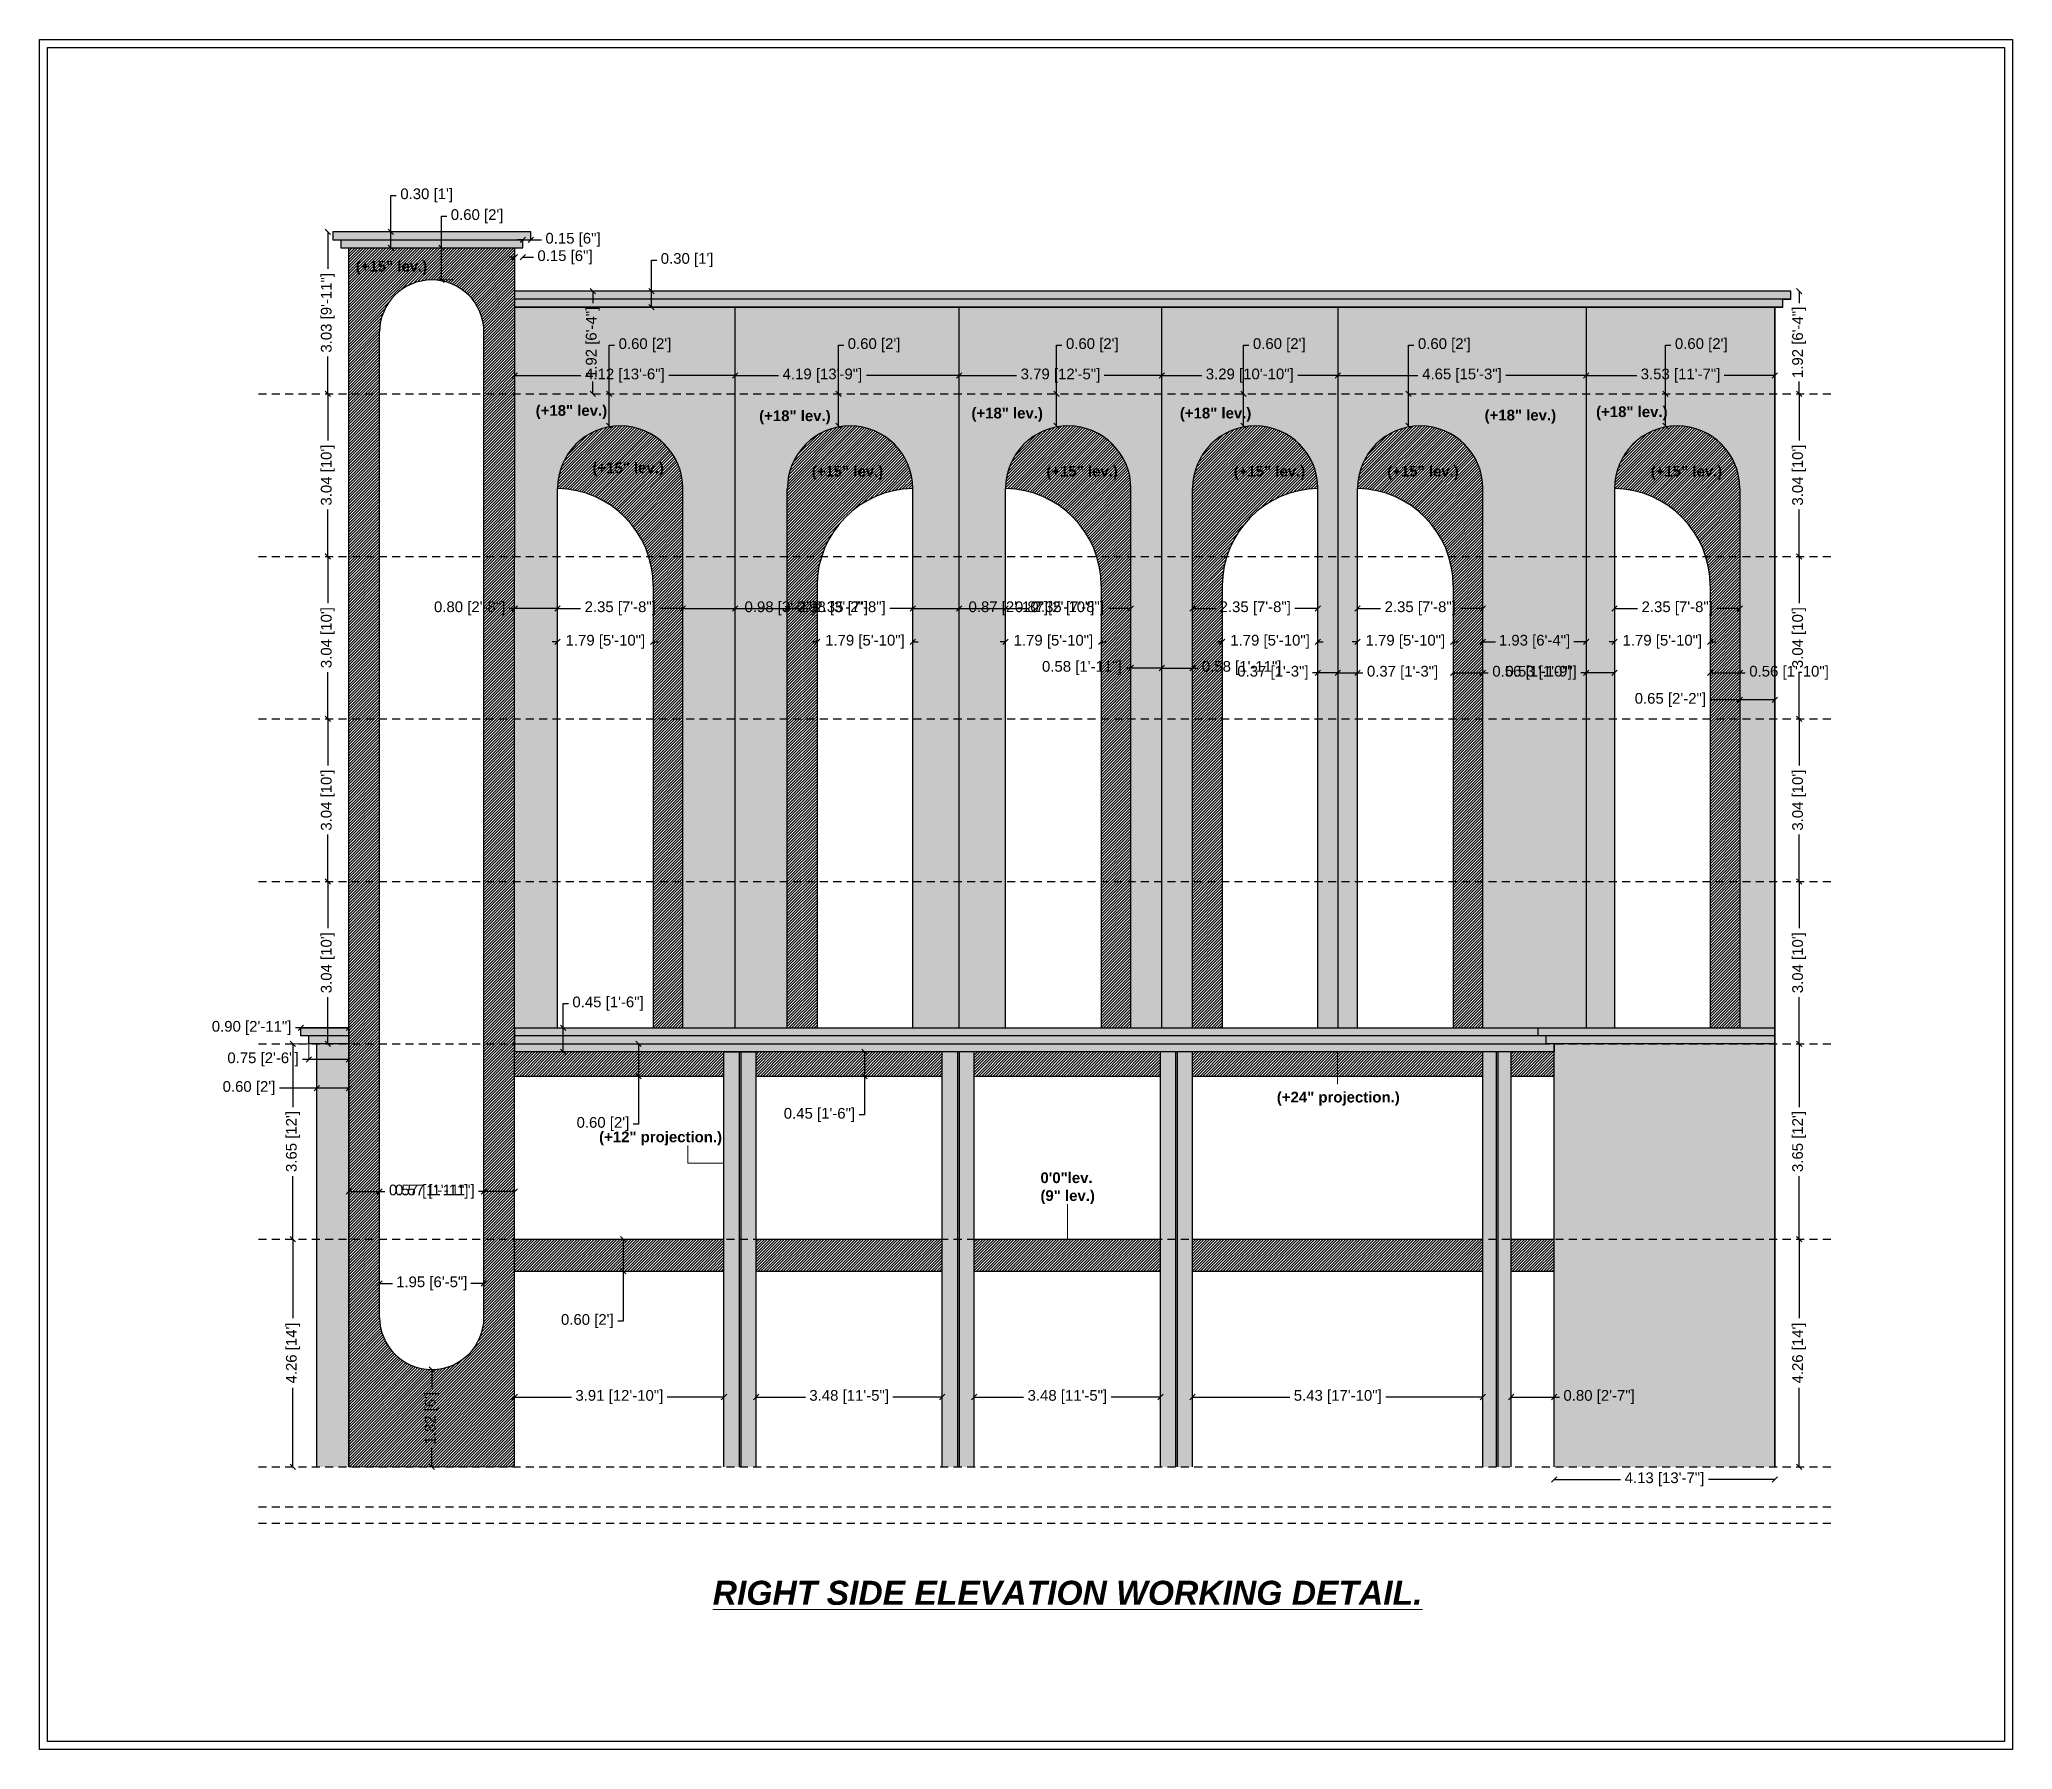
# Model space of a CAD drawing. Header units: metres. Extents: x 0 to 8495, y 0 to 3455.
# Drawn here: x 8361.46 to 8398.35, y 75.72 to 107.71 of the extents above; entities that cross this region are included whole.
import ezdxf

# ---------------------------------------------------------------- set-up
doc = ezdxf.new("R2010")
doc.units = ezdxf.units.M
doc.header["$MEASUREMENT"] = 0
doc.linetypes.add('DASHED', pattern=[0.75, 0.5, -0.25])
doc.layers.get('0').update_dxf_attribs({"lineweight": 18})
doc.layers.add('Columns', color=12, linetype='Continuous', lineweight=25)
doc.styles.add('Annotative', font='arial.ttf')
doc.dimstyles.get("Standard").update_dxf_attribs({"dimtxt": 0.2, "dimasz": 0.1, "dimexe": 0.08, "dimexo": 0.1125, "dimgap": 0.09, "dimtad": 0, "dimtoh": 1, "dimzin": 0, "dimdsep": 46, "dimtxsty": 'Annotative', "dimblk": 'OBLIQUE', "dimcen": 0.09, "dimse1": 1, "dimse2": 1, "dimclrt": 256, "dimadec": 0, "dimazin": 0, "dimtfac": 1, "dimtofl": 0, "dimtmove": 0, "dimatfit": 3, "dimldrblk": 'OBLIQUE', "dimfxl": 1, "dimtolj": 1, "dimtzin": 0, "dimarcsym": 0})

msp = doc.modelspace()

# ---------------------------------------------------------------- texts
at = {"attachment_point": 1, "style": 'Annotative'}
for s, width, insert, char_height in [('{\\fArial|b1|i0|c0|p34;\\C1;(+15" lev.)}', 2.87767, (8367.371, 103.565), 0.2), ('{\\fArial|b1|i0|c0|p34;\\C1;(+18" lev.)}', 2.87767, (8370.735, 100.867), 0.2), ('{\\fArial|b1|i0|c0|p34;\\C1;(+18" lev.)}', 2.87767, (8374.914, 100.768), 0.2), ('{\\fArial|b1|i0|c0|p34;\\C1;(+18" lev.)}', 2.87767, (8378.883, 100.818), 0.2), ('{\\fArial|b1|i0|c0|p34;\\C1;(+18" lev.)}', 2.87767, (8382.78, 100.818), 0.2), ('{\\fArial|b1|i0|c0|p34;\\C1;(+18" lev.)}', 2.87767, (8388.478, 100.78), 0.2), ('{\\fArial|b1|i0|c0|p34;\\C1;(+18" lev.)}', 2.87767, (8390.562, 100.843), 0.2), ('{\\fArial|b1|i0|c0|p34;\\C1;(+15" lev.)}', 2.87767, (8371.797, 99.794), 0.2), ('{\\fArial|b1|i0|c0|p34;\\C1;(+15" lev.)}', 2.87767, (8375.897, 99.731), 0.2), ('{\\fArial|b1|i0|c0|p34;\\C1;(+15" lev.)}', 2.87767, (8380.284, 99.731), 0.2), ('{\\fArial|b1|i0|c0|p34;\\C1;(+15" lev.)}', 2.87767, (8383.787, 99.731), 0.2), ('{\\fArial|b1|i0|c0|p34;\\C1;(+15" lev.)}', 2.87767, (8386.658, 99.731), 0.2), ('{\\fArial|b1|i0|c0|p34;\\C1;(+15" lev.)}', 2.87767, (8391.584, 99.731), 0.2), ('{\\fArial|b1|i0|c0|p34;\\C1;(+24" projection.)}', 2.87767, (8384.593, 88.024), 0.2), ('{\\fArial|b1|i0|c0|p34;\\C1;(+12" projection.)}', 2.87767, (8371.921, 87.28), 0.2), ('{\\fArial|b1|i0|c0|p34;\\C1;0\'0"lev.\\P(9" lev.)}', 1.49454, (8380.173, 86.516), 0.2), ('{\\fArial|b1|i1|c0|p34;\\L\\C143;RIGHT SIDE ELEVATION WORKING DETAIL.}', 21.24167, (8374.045, 78.878), 0.45)]:
    msp.add_mtext_dynamic_manual_height_columns(s, width=width, gutter_width=1, heights=[0], dxfattribs=dict(at, insert=insert, char_height=char_height))

# ---------------------------------------------------------------- blocks, each defined once
blk = doc.blocks.new('_Oblique')
at = {"color": 0, "linetype": 'ByBlock', "lineweight": -2}
blk.add_line((-0.5, -0.5), (0.5, 0.5), dxfattribs=at)
blk = doc.blocks.new('*D431')
at = {"color": 0, "lineweight": -2, "transparency": 16777216}
for p, q in [((8394.359, 103.001), (8394.359, 102.772)), ((8394.359, 101.078), (8394.359, 101.307))]:
    blk.add_line(p, q, dxfattribs=at)
at = {"layer": 'Defpoints', "color": 0, "transparency": 16777216}
for p in [(8394.204, 103.001), (8394.204, 101.078), (8394.359, 101.078)]:
    blk.add_point(p, dxfattribs=at)
at = {"color": 0, "lineweight": -2, "transparency": 16777216, "xscale": 0.1, "yscale": 0.1, "zscale": 0.1}
for p, rotation in [((8394.359, 103.001), 90), ((8394.359, 101.078), 270)]:
    blk.add_blockref('_Oblique', p, dxfattribs=dict(at, rotation=rotation))
at = {"transparency": 16777216, "insert": (8394.359, 102.04), "char_height": 0.2, "attachment_point": 5, "rotation": 90, "style": 'Annotative'}
blk.add_mtext('\\A1;1.92 [6\'-4"]', dxfattribs=at)
blk = doc.blocks.new('*D432')
at = {"color": 0, "lineweight": -2, "transparency": 16777216}
for p, q in [((8394.359, 101.078), (8394.359, 100.204)), ((8394.359, 98.038), (8394.359, 98.913))]:
    blk.add_line(p, q, dxfattribs=at)
at = {"layer": 'Defpoints', "color": 0, "transparency": 16777216}
for p in [(8394.359, 101.078), (8394.359, 98.038), (8394.359, 98.038)]:
    blk.add_point(p, dxfattribs=at)
at = {"color": 0, "lineweight": -2, "transparency": 16777216, "xscale": 0.1, "yscale": 0.1, "zscale": 0.1}
for p, rotation in [((8394.359, 101.078), 90), ((8394.359, 98.038), 270)]:
    blk.add_blockref('_Oblique', p, dxfattribs=dict(at, rotation=rotation))
at = {"transparency": 16777216, "insert": (8394.359, 99.558), "char_height": 0.2, "attachment_point": 5, "rotation": 90, "style": 'Annotative'}
blk.add_mtext("\\A1;3.04 [10']", dxfattribs=at)
blk = doc.blocks.new('*D433')
at = {"color": 0, "lineweight": -2, "transparency": 16777216}
for p, q in [((8394.359, 98.038), (8394.359, 97.164)), ((8394.359, 94.998), (8394.359, 95.873))]:
    blk.add_line(p, q, dxfattribs=at)
at = {"layer": 'Defpoints', "color": 0, "transparency": 16777216}
for p in [(8394.359, 98.038), (8394.359, 94.998), (8394.359, 94.998)]:
    blk.add_point(p, dxfattribs=at)
at = {"color": 0, "lineweight": -2, "transparency": 16777216, "xscale": 0.1, "yscale": 0.1, "zscale": 0.1}
for p, rotation in [((8394.359, 98.038), 90), ((8394.359, 94.998), 270)]:
    blk.add_blockref('_Oblique', p, dxfattribs=dict(at, rotation=rotation))
at = {"transparency": 16777216, "insert": (8394.359, 96.518), "char_height": 0.2, "attachment_point": 5, "rotation": 90, "style": 'Annotative'}
blk.add_mtext("\\A1;3.04 [10']", dxfattribs=at)
blk = doc.blocks.new('*D434')
at = {"color": 0, "lineweight": -2, "transparency": 16777216}
for p, q in [((8394.359, 94.998), (8394.359, 94.124)), ((8394.359, 91.958), (8394.359, 92.833))]:
    blk.add_line(p, q, dxfattribs=at)
at = {"layer": 'Defpoints', "color": 0, "transparency": 16777216}
for p in [(8394.359, 94.998), (8394.359, 91.958), (8394.359, 91.958)]:
    blk.add_point(p, dxfattribs=at)
at = {"color": 0, "lineweight": -2, "transparency": 16777216, "xscale": 0.1, "yscale": 0.1, "zscale": 0.1}
for p, rotation in [((8394.359, 94.998), 90), ((8394.359, 91.958), 270)]:
    blk.add_blockref('_Oblique', p, dxfattribs=dict(at, rotation=rotation))
at = {"transparency": 16777216, "insert": (8394.359, 93.478), "char_height": 0.2, "attachment_point": 5, "rotation": 90, "style": 'Annotative'}
blk.add_mtext("\\A1;3.04 [10']", dxfattribs=at)
blk = doc.blocks.new('*D435')
at = {"color": 0, "lineweight": -2, "transparency": 16777216}
for p, q in [((8394.359, 91.958), (8394.359, 91.084)), ((8394.359, 88.918), (8394.359, 89.793))]:
    blk.add_line(p, q, dxfattribs=at)
at = {"layer": 'Defpoints', "color": 0, "transparency": 16777216}
for p in [(8394.359, 91.958), (8394.359, 88.918), (8394.359, 88.918)]:
    blk.add_point(p, dxfattribs=at)
at = {"color": 0, "lineweight": -2, "transparency": 16777216, "xscale": 0.1, "yscale": 0.1, "zscale": 0.1}
for p, rotation in [((8394.359, 91.958), 90), ((8394.359, 88.918), 270)]:
    blk.add_blockref('_Oblique', p, dxfattribs=dict(at, rotation=rotation))
at = {"transparency": 16777216, "insert": (8394.359, 90.438), "char_height": 0.2, "attachment_point": 5, "rotation": 90, "style": 'Annotative'}
blk.add_mtext("\\A1;3.04 [10']", dxfattribs=at)
blk = doc.blocks.new('*D436')
at = {"color": 0, "lineweight": -2, "transparency": 16777216}
for p, q in [((8394.359, 88.918), (8394.359, 87.739)), ((8394.359, 85.268), (8394.359, 86.448))]:
    blk.add_line(p, q, dxfattribs=at)
at = {"layer": 'Defpoints', "color": 0, "transparency": 16777216}
for p in [(8394.359, 88.918), (8394.359, 85.268), (8394.359, 85.268)]:
    blk.add_point(p, dxfattribs=at)
at = {"color": 0, "lineweight": -2, "transparency": 16777216, "xscale": 0.1, "yscale": 0.1, "zscale": 0.1}
for p, rotation in [((8394.359, 88.918), 90), ((8394.359, 85.268), 270)]:
    blk.add_blockref('_Oblique', p, dxfattribs=dict(at, rotation=rotation))
at = {"transparency": 16777216, "insert": (8394.359, 87.093), "char_height": 0.2, "attachment_point": 5, "rotation": 90, "style": 'Annotative'}
blk.add_mtext("\\A1;3.65 [12']", dxfattribs=at)
blk = doc.blocks.new('*D437')
at = {"color": 0, "lineweight": -2, "transparency": 16777216}
for p, q in [((8394.359, 85.268), (8394.359, 83.788)), ((8394.359, 81.008), (8394.359, 82.489))]:
    blk.add_line(p, q, dxfattribs=at)
at = {"layer": 'Defpoints', "color": 0, "transparency": 16777216}
for p in [(8394.359, 85.268), (8394.359, 81.008), (8394.359, 81.008)]:
    blk.add_point(p, dxfattribs=at)
at = {"color": 0, "lineweight": -2, "transparency": 16777216, "xscale": 0.1, "yscale": 0.1, "zscale": 0.1}
for p, rotation in [((8394.359, 85.268), 90), ((8394.359, 81.008), 270)]:
    blk.add_blockref('_Oblique', p, dxfattribs=dict(at, rotation=rotation))
at = {"transparency": 16777216, "insert": (8394.359, 83.138), "char_height": 0.2, "attachment_point": 5, "rotation": 90, "style": 'Annotative'}
blk.add_mtext("\\A1;4.26 [14']", dxfattribs=at)
blk = doc.blocks.new('*D438')
at = {"color": 0, "lineweight": -2, "transparency": 16777216}
for p, q in [((8366.849, 104.108), (8366.849, 103.413)), ((8366.849, 101.078), (8366.849, 101.774))]:
    blk.add_line(p, q, dxfattribs=at)
at = {"layer": 'Defpoints', "color": 0, "transparency": 16777216}
for p in [(8367.242, 104.108), (8366.849, 101.078), (8367.242, 101.078)]:
    blk.add_point(p, dxfattribs=at)
at = {"color": 0, "lineweight": -2, "transparency": 16777216, "xscale": 0.1, "yscale": 0.1, "zscale": 0.1}
for p, rotation in [((8366.849, 104.108), 90), ((8366.849, 101.078), 270)]:
    blk.add_blockref('_Oblique', p, dxfattribs=dict(at, rotation=rotation))
at = {"transparency": 16777216, "insert": (8366.849, 102.593), "char_height": 0.2, "attachment_point": 5, "rotation": 90, "style": 'Annotative'}
blk.add_mtext('\\A1;3.03 [9\'-11"]', dxfattribs=at)
blk = doc.blocks.new('*D439')
at = {"color": 0, "lineweight": -2, "transparency": 16777216}
for p, q in [((8370.342, 103.632), (8370.242, 103.632)), ((8370.492, 103.632), (8370.692, 103.632))]:
    blk.add_line(p, q, dxfattribs=at)
at = {"layer": 'Defpoints', "color": 0, "transparency": 16777216}
for p in [(8370.342, 103.808), (8370.492, 103.808), (8370.492, 103.632)]:
    blk.add_point(p, dxfattribs=at)
at = {"color": 0, "lineweight": -2, "transparency": 16777216, "xscale": 0.1, "yscale": 0.1, "zscale": 0.1}
blk.add_blockref('_Oblique', (8370.342, 103.632), dxfattribs=at)
at = {"color": 0, "lineweight": -2, "transparency": 16777216, "xscale": 0.1, "yscale": 0.1, "zscale": 0.1, "rotation": 180}
blk.add_blockref('_Oblique', (8370.492, 103.632), dxfattribs=at)
at = {"transparency": 16777216, "insert": (8371.283, 103.632), "char_height": 0.2, "attachment_point": 5, "style": 'Annotative'}
blk.add_mtext('\\A1;0.15 [6"]', dxfattribs=at)
blk = doc.blocks.new('*D440')
at = {"color": 0, "lineweight": -2, "transparency": 16777216}
for p, q in [((8370.492, 103.958), (8370.392, 103.958)), ((8370.642, 103.958), (8370.842, 103.958))]:
    blk.add_line(p, q, dxfattribs=at)
at = {"layer": 'Defpoints', "color": 0, "transparency": 16777216}
for p in [(8370.492, 103.958), (8370.642, 103.958), (8370.642, 103.958)]:
    blk.add_point(p, dxfattribs=at)
at = {"color": 0, "lineweight": -2, "transparency": 16777216, "xscale": 0.1, "yscale": 0.1, "zscale": 0.1}
blk.add_blockref('_Oblique', (8370.492, 103.958), dxfattribs=at)
at = {"color": 0, "lineweight": -2, "transparency": 16777216, "xscale": 0.1, "yscale": 0.1, "zscale": 0.1, "rotation": 180}
blk.add_blockref('_Oblique', (8370.642, 103.958), dxfattribs=at)
at = {"transparency": 16777216, "insert": (8371.433, 103.958), "char_height": 0.2, "attachment_point": 5, "style": 'Annotative'}
blk.add_mtext('\\A1;0.15 [6"]', dxfattribs=at)
blk = doc.blocks.new('*D441')
at = {"color": 0, "lineweight": -2, "transparency": 16777216}
for p, q in [((8368.029, 104.108), (8368.029, 104.789)), ((8368.029, 104.789), (8368.129, 104.789)), ((8368.029, 103.808), (8368.029, 104.108))]:
    blk.add_line(p, q, dxfattribs=at)
at = {"layer": 'Defpoints', "color": 0, "transparency": 16777216}
for p in [(8367.242, 104.108), (8368.029, 104.108), (8367.242, 103.808)]:
    blk.add_point(p, dxfattribs=at)
at = {"color": 0, "lineweight": -2, "transparency": 16777216, "xscale": 0.1, "yscale": 0.1, "zscale": 0.1}
for p, rotation in [((8368.029, 104.108), 90), ((8368.029, 103.808), 270)]:
    blk.add_blockref('_Oblique', p, dxfattribs=dict(at, rotation=rotation))
at = {"transparency": 16777216, "insert": (8368.697, 104.789), "char_height": 0.2, "attachment_point": 5, "style": 'Annotative'}
blk.add_mtext("\\A1;0.30 [1']", dxfattribs=at)
blk = doc.blocks.new('*D442')
at = {"color": 0, "lineweight": -2, "transparency": 16777216}
for p, q in [((8368.973, 103.808), (8368.973, 104.4)), ((8368.973, 104.4), (8369.073, 104.4)), ((8368.973, 103.208), (8368.973, 103.808))]:
    blk.add_line(p, q, dxfattribs=at)
at = {"layer": 'Defpoints', "color": 0, "transparency": 16777216}
for p in [(8368.792, 103.808), (8368.973, 103.808), (8368.792, 103.208)]:
    blk.add_point(p, dxfattribs=at)
at = {"color": 0, "lineweight": -2, "transparency": 16777216, "xscale": 0.1, "yscale": 0.1, "zscale": 0.1}
for p, rotation in [((8368.973, 103.808), 90), ((8368.973, 103.208), 270)]:
    blk.add_blockref('_Oblique', p, dxfattribs=dict(at, rotation=rotation))
at = {"transparency": 16777216, "insert": (8369.64, 104.4), "char_height": 0.2, "attachment_point": 5, "style": 'Annotative'}
blk.add_mtext("\\A1;0.60 [2']", dxfattribs=at)
blk = doc.blocks.new('*D443')
at = {"color": 0, "lineweight": -2, "transparency": 16777216}
for p, q in [((8366.849, 101.078), (8366.849, 100.204)), ((8366.849, 98.038), (8366.849, 98.913))]:
    blk.add_line(p, q, dxfattribs=at)
at = {"layer": 'Defpoints', "color": 0, "transparency": 16777216}
for p in [(8367.242, 101.078), (8366.849, 98.038), (8367.242, 98.038)]:
    blk.add_point(p, dxfattribs=at)
at = {"color": 0, "lineweight": -2, "transparency": 16777216, "xscale": 0.1, "yscale": 0.1, "zscale": 0.1}
for p, rotation in [((8366.849, 101.078), 90), ((8366.849, 98.038), 270)]:
    blk.add_blockref('_Oblique', p, dxfattribs=dict(at, rotation=rotation))
at = {"transparency": 16777216, "insert": (8366.849, 99.558), "char_height": 0.2, "attachment_point": 5, "rotation": 90, "style": 'Annotative'}
blk.add_mtext("\\A1;3.04 [10']", dxfattribs=at)
blk = doc.blocks.new('*D444')
at = {"color": 0, "lineweight": -2, "transparency": 16777216}
for p, q in [((8366.849, 98.038), (8366.849, 97.164)), ((8366.849, 94.998), (8366.849, 95.873))]:
    blk.add_line(p, q, dxfattribs=at)
at = {"layer": 'Defpoints', "color": 0, "transparency": 16777216}
for p in [(8367.242, 98.038), (8366.849, 94.998), (8367.242, 94.998)]:
    blk.add_point(p, dxfattribs=at)
at = {"color": 0, "lineweight": -2, "transparency": 16777216, "xscale": 0.1, "yscale": 0.1, "zscale": 0.1}
for p, rotation in [((8366.849, 98.038), 90), ((8366.849, 94.998), 270)]:
    blk.add_blockref('_Oblique', p, dxfattribs=dict(at, rotation=rotation))
at = {"transparency": 16777216, "insert": (8366.849, 96.518), "char_height": 0.2, "attachment_point": 5, "rotation": 90, "style": 'Annotative'}
blk.add_mtext("\\A1;3.04 [10']", dxfattribs=at)
blk = doc.blocks.new('*D445')
at = {"color": 0, "lineweight": -2, "transparency": 16777216}
for p, q in [((8366.849, 94.998), (8366.849, 94.124)), ((8366.849, 91.958), (8366.849, 92.833))]:
    blk.add_line(p, q, dxfattribs=at)
at = {"layer": 'Defpoints', "color": 0, "transparency": 16777216}
for p in [(8367.242, 94.998), (8366.849, 91.958), (8367.242, 91.958)]:
    blk.add_point(p, dxfattribs=at)
at = {"color": 0, "lineweight": -2, "transparency": 16777216, "xscale": 0.1, "yscale": 0.1, "zscale": 0.1}
for p, rotation in [((8366.849, 94.998), 90), ((8366.849, 91.958), 270)]:
    blk.add_blockref('_Oblique', p, dxfattribs=dict(at, rotation=rotation))
at = {"transparency": 16777216, "insert": (8366.849, 93.478), "char_height": 0.2, "attachment_point": 5, "rotation": 90, "style": 'Annotative'}
blk.add_mtext("\\A1;3.04 [10']", dxfattribs=at)
blk = doc.blocks.new('*D446')
at = {"color": 0, "lineweight": -2, "transparency": 16777216}
for p, q in [((8366.849, 91.958), (8366.849, 91.084)), ((8366.849, 88.918), (8366.849, 89.793))]:
    blk.add_line(p, q, dxfattribs=at)
at = {"layer": 'Defpoints', "color": 0, "transparency": 16777216}
for p in [(8367.242, 91.958), (8366.849, 88.918), (8367.242, 88.918)]:
    blk.add_point(p, dxfattribs=at)
at = {"color": 0, "lineweight": -2, "transparency": 16777216, "xscale": 0.1, "yscale": 0.1, "zscale": 0.1}
for p, rotation in [((8366.849, 91.958), 90), ((8366.849, 88.918), 270)]:
    blk.add_blockref('_Oblique', p, dxfattribs=dict(at, rotation=rotation))
at = {"transparency": 16777216, "insert": (8366.849, 90.438), "char_height": 0.2, "attachment_point": 5, "rotation": 90, "style": 'Annotative'}
blk.add_mtext("\\A1;3.04 [10']", dxfattribs=at)
blk = doc.blocks.new('*D447')
at = {"color": 0, "lineweight": -2, "transparency": 16777216}
for p, q in [((8366.196, 88.918), (8366.196, 87.739)), ((8366.196, 85.268), (8366.196, 86.448))]:
    blk.add_line(p, q, dxfattribs=at)
at = {"layer": 'Defpoints', "color": 0, "transparency": 16777216}
for p in [(8367.242, 88.918), (8366.196, 85.268), (8367.242, 85.268)]:
    blk.add_point(p, dxfattribs=at)
at = {"color": 0, "lineweight": -2, "transparency": 16777216, "xscale": 0.1, "yscale": 0.1, "zscale": 0.1}
for p, rotation in [((8366.196, 88.918), 90), ((8366.196, 85.268), 270)]:
    blk.add_blockref('_Oblique', p, dxfattribs=dict(at, rotation=rotation))
at = {"transparency": 16777216, "insert": (8366.196, 87.093), "char_height": 0.2, "attachment_point": 5, "rotation": 90, "style": 'Annotative'}
blk.add_mtext("\\A1;3.65 [12']", dxfattribs=at)
blk = doc.blocks.new('*D448')
at = {"color": 0, "lineweight": -2, "transparency": 16777216}
for p, q in [((8366.196, 85.268), (8366.196, 83.788)), ((8366.196, 81.008), (8366.196, 82.489))]:
    blk.add_line(p, q, dxfattribs=at)
at = {"layer": 'Defpoints', "color": 0, "transparency": 16777216}
for p in [(8367.242, 85.268), (8366.196, 81.008), (8366.642, 81.008)]:
    blk.add_point(p, dxfattribs=at)
at = {"color": 0, "lineweight": -2, "transparency": 16777216, "xscale": 0.1, "yscale": 0.1, "zscale": 0.1}
for p, rotation in [((8366.196, 85.268), 90), ((8366.196, 81.008), 270)]:
    blk.add_blockref('_Oblique', p, dxfattribs=dict(at, rotation=rotation))
at = {"transparency": 16777216, "insert": (8366.196, 83.138), "char_height": 0.2, "attachment_point": 5, "rotation": 90, "style": 'Annotative'}
blk.add_mtext("\\A1;4.26 [14']", dxfattribs=at)
blk = doc.blocks.new('*D449')
at = {"color": 0, "lineweight": -2, "transparency": 16777216}
for p, q in [((8366.642, 88.093), (8365.942, 88.093)), ((8367.242, 88.093), (8366.642, 88.093))]:
    blk.add_line(p, q, dxfattribs=at)
at = {"layer": 'Defpoints', "color": 0, "transparency": 16777216}
for p in [(8366.642, 88.918), (8367.242, 88.918), (8366.642, 88.093)]:
    blk.add_point(p, dxfattribs=at)
at = {"color": 0, "lineweight": -2, "transparency": 16777216, "xscale": 0.1, "yscale": 0.1, "zscale": 0.1, "rotation": 180}
blk.add_blockref('_Oblique', (8366.642, 88.093), dxfattribs=at)
at = {"color": 0, "lineweight": -2, "transparency": 16777216, "xscale": 0.1, "yscale": 0.1, "zscale": 0.1}
blk.add_blockref('_Oblique', (8367.242, 88.093), dxfattribs=at)
at = {"transparency": 16777216, "insert": (8365.374, 88.093), "char_height": 0.2, "attachment_point": 5, "style": 'Annotative'}
blk.add_mtext("\\A1;0.60 [2']", dxfattribs=at)
blk = doc.blocks.new('*D450')
at = {"color": 0, "lineweight": -2, "transparency": 16777216}
for p, q in [((8366.492, 88.629), (8366.377, 88.629)), ((8367.242, 88.629), (8366.492, 88.629))]:
    blk.add_line(p, q, dxfattribs=at)
at = {"layer": 'Defpoints', "color": 0, "transparency": 16777216}
for p in [(8366.492, 88.918), (8367.242, 88.918), (8366.492, 88.629)]:
    blk.add_point(p, dxfattribs=at)
at = {"color": 0, "lineweight": -2, "transparency": 16777216, "xscale": 0.1, "yscale": 0.1, "zscale": 0.1, "rotation": 180}
blk.add_blockref('_Oblique', (8366.492, 88.629), dxfattribs=at)
at = {"color": 0, "lineweight": -2, "transparency": 16777216, "xscale": 0.1, "yscale": 0.1, "zscale": 0.1}
blk.add_blockref('_Oblique', (8367.242, 88.629), dxfattribs=at)
at = {"transparency": 16777216, "insert": (8365.636, 88.629), "char_height": 0.2, "attachment_point": 5, "style": 'Annotative'}
blk.add_mtext('\\A1;0.75 [2\'-6"]', dxfattribs=at)
blk = doc.blocks.new('*D451')
at = {"color": 0, "lineweight": -2, "transparency": 16777216}
for p, q in [((8366.342, 89.218), (8366.242, 89.218)), ((8367.242, 89.218), (8366.342, 89.218))]:
    blk.add_line(p, q, dxfattribs=at)
at = {"layer": 'Defpoints', "color": 0, "transparency": 16777216}
for p in [(8366.342, 89.218), (8366.342, 89.218), (8367.242, 89.218)]:
    blk.add_point(p, dxfattribs=at)
at = {"color": 0, "lineweight": -2, "transparency": 16777216, "xscale": 0.1, "yscale": 0.1, "zscale": 0.1, "rotation": 180}
blk.add_blockref('_Oblique', (8366.342, 89.218), dxfattribs=at)
at = {"color": 0, "lineweight": -2, "transparency": 16777216, "xscale": 0.1, "yscale": 0.1, "zscale": 0.1}
blk.add_blockref('_Oblique', (8367.242, 89.218), dxfattribs=at)
at = {"transparency": 16777216, "insert": (8365.423, 89.218), "char_height": 0.2, "attachment_point": 5, "style": 'Annotative'}
blk.add_mtext('\\A1;0.90 [2\'-11"]', dxfattribs=at)
blk = doc.blocks.new('*D452')
at = {"color": 0, "lineweight": -2, "transparency": 16777216}
for p, q in [((8368.792, 82.828), (8368.792, 82.477)), ((8368.792, 81.008), (8368.792, 81.36))]:
    blk.add_line(p, q, dxfattribs=at)
at = {"layer": 'Defpoints', "color": 0, "transparency": 16777216}
for p in [(8368.792, 82.828), (8368.792, 81.008), (8368.792, 81.008)]:
    blk.add_point(p, dxfattribs=at)
at = {"color": 0, "lineweight": -2, "transparency": 16777216, "xscale": 0.1, "yscale": 0.1, "zscale": 0.1}
for p, rotation in [((8368.792, 82.828), 90), ((8368.792, 81.008), 270)]:
    blk.add_blockref('_Oblique', p, dxfattribs=dict(at, rotation=rotation))
at = {"transparency": 16777216, "insert": (8368.792, 81.918), "char_height": 0.2, "attachment_point": 5, "rotation": 90, "style": 'Annotative'}
blk.add_mtext("\\A1;1.82 [6']", dxfattribs=at)
blk = doc.blocks.new('*D453')
at = {"color": 0, "lineweight": -2, "transparency": 16777216}
for p, q in [((8367.816, 84.439), (8368.06, 84.439)), ((8369.768, 84.439), (8369.524, 84.439))]:
    blk.add_line(p, q, dxfattribs=at)
at = {"layer": 'Defpoints', "color": 0, "transparency": 16777216}
for p in [(8369.768, 84.439), (8367.816, 83.805), (8369.768, 83.805)]:
    blk.add_point(p, dxfattribs=at)
at = {"color": 0, "lineweight": -2, "transparency": 16777216, "xscale": 0.1, "yscale": 0.1, "zscale": 0.1, "rotation": 180}
blk.add_blockref('_Oblique', (8367.816, 84.439), dxfattribs=at)
at = {"color": 0, "lineweight": -2, "transparency": 16777216, "xscale": 0.1, "yscale": 0.1, "zscale": 0.1}
blk.add_blockref('_Oblique', (8369.768, 84.439), dxfattribs=at)
at = {"transparency": 16777216, "insert": (8368.792, 84.439), "char_height": 0.2, "attachment_point": 5, "style": 'Annotative'}
blk.add_mtext('\\A1;1.95 [6\'-5"]', dxfattribs=at)
blk = doc.blocks.new('*D454')
at = {"color": 0, "lineweight": -2, "transparency": 16777216}
for p, q in [((8367.242, 86.157), (8367.816, 86.157)), ((8367.816, 86.157), (8367.916, 86.157))]:
    blk.add_line(p, q, dxfattribs=at)
at = {"layer": 'Defpoints', "color": 0, "transparency": 16777216}
for p in [(8367.816, 86.157), (8367.242, 85.268), (8367.816, 85.268)]:
    blk.add_point(p, dxfattribs=at)
at = {"color": 0, "lineweight": -2, "transparency": 16777216, "xscale": 0.1, "yscale": 0.1, "zscale": 0.1, "rotation": 180}
blk.add_blockref('_Oblique', (8367.242, 86.157), dxfattribs=at)
at = {"color": 0, "lineweight": -2, "transparency": 16777216, "xscale": 0.1, "yscale": 0.1, "zscale": 0.1}
blk.add_blockref('_Oblique', (8367.816, 86.157), dxfattribs=at)
at = {"transparency": 16777216, "insert": (8368.735, 86.157), "char_height": 0.2, "attachment_point": 5, "style": 'Annotative'}
blk.add_mtext('\\A1;0.57 [1\'-11"]', dxfattribs=at)
blk = doc.blocks.new('*D455')
at = {"color": 0, "lineweight": -2, "transparency": 16777216}
for p, q in [((8369.768, 86.157), (8369.668, 86.157)), ((8370.342, 86.157), (8369.768, 86.157))]:
    blk.add_line(p, q, dxfattribs=at)
at = {"layer": 'Defpoints', "color": 0, "transparency": 16777216}
for p in [(8369.768, 86.157), (8369.768, 85.268), (8370.342, 85.268)]:
    blk.add_point(p, dxfattribs=at)
at = {"color": 0, "lineweight": -2, "transparency": 16777216, "xscale": 0.1, "yscale": 0.1, "zscale": 0.1, "rotation": 180}
blk.add_blockref('_Oblique', (8369.768, 86.157), dxfattribs=at)
at = {"color": 0, "lineweight": -2, "transparency": 16777216, "xscale": 0.1, "yscale": 0.1, "zscale": 0.1}
blk.add_blockref('_Oblique', (8370.342, 86.157), dxfattribs=at)
at = {"transparency": 16777216, "insert": (8368.849, 86.157), "char_height": 0.2, "attachment_point": 5, "style": 'Annotative'}
blk.add_mtext('\\A1;0.57 [1\'-11"]', dxfattribs=at)
blk = doc.blocks.new('*D456')
at = {"color": 0, "lineweight": -2, "transparency": 16777216}
for p, q in [((8371.803, 103.001), (8371.803, 102.772)), ((8371.803, 101.078), (8371.803, 101.307))]:
    blk.add_line(p, q, dxfattribs=at)
at = {"layer": 'Defpoints', "color": 0, "transparency": 16777216}
for p in [(8370.342, 103.001), (8370.342, 101.078), (8371.803, 101.078)]:
    blk.add_point(p, dxfattribs=at)
at = {"color": 0, "lineweight": -2, "transparency": 16777216, "xscale": 0.1, "yscale": 0.1, "zscale": 0.1}
for p, rotation in [((8371.803, 103.001), 90), ((8371.803, 101.078), 270)]:
    blk.add_blockref('_Oblique', p, dxfattribs=dict(at, rotation=rotation))
at = {"transparency": 16777216, "insert": (8371.803, 102.04), "char_height": 0.2, "attachment_point": 5, "rotation": 90, "style": 'Annotative'}
blk.add_mtext('\\A1;1.92 [6\'-4"]', dxfattribs=at)
blk = doc.blocks.new('*D457')
at = {"color": 0, "lineweight": -2, "transparency": 16777216}
for p, q in [((8372.898, 103.001), (8372.898, 103.58)), ((8372.898, 103.58), (8372.998, 103.58)), ((8372.898, 102.701), (8372.898, 103.001))]:
    blk.add_line(p, q, dxfattribs=at)
at = {"layer": 'Defpoints', "color": 0, "transparency": 16777216}
for p in [(8370.342, 103.001), (8372.898, 103.001), (8370.342, 102.701)]:
    blk.add_point(p, dxfattribs=at)
at = {"color": 0, "lineweight": -2, "transparency": 16777216, "xscale": 0.1, "yscale": 0.1, "zscale": 0.1}
for p, rotation in [((8372.898, 103.001), 90), ((8372.898, 102.701), 270)]:
    blk.add_blockref('_Oblique', p, dxfattribs=dict(at, rotation=rotation))
at = {"transparency": 16777216, "insert": (8373.566, 103.58), "char_height": 0.2, "attachment_point": 5, "style": 'Annotative'}
blk.add_mtext("\\A1;0.30 [1']", dxfattribs=at)
blk = doc.blocks.new('*D458')
at = {"color": 0, "lineweight": -2, "transparency": 16777216}
for p, q in [((8370.342, 101.42), (8371.58, 101.42)), ((8374.464, 101.42), (8373.227, 101.42))]:
    blk.add_line(p, q, dxfattribs=at)
at = {"layer": 'Defpoints', "color": 0, "transparency": 16777216}
for p in [(8374.464, 101.42), (8370.342, 101.078), (8374.464, 101.078)]:
    blk.add_point(p, dxfattribs=at)
at = {"color": 0, "lineweight": -2, "transparency": 16777216, "xscale": 0.1, "yscale": 0.1, "zscale": 0.1, "rotation": 180}
blk.add_blockref('_Oblique', (8370.342, 101.42), dxfattribs=at)
at = {"color": 0, "lineweight": -2, "transparency": 16777216, "xscale": 0.1, "yscale": 0.1, "zscale": 0.1}
blk.add_blockref('_Oblique', (8374.464, 101.42), dxfattribs=at)
at = {"transparency": 16777216, "insert": (8372.403, 101.42), "char_height": 0.2, "attachment_point": 5, "style": 'Annotative'}
blk.add_mtext('\\A1;4.12 [13\'-6"]', dxfattribs=at)
blk = doc.blocks.new('*D459')
at = {"color": 0, "lineweight": -2, "transparency": 16777216}
for p, q in [((8374.464, 101.42), (8375.273, 101.42)), ((8378.653, 101.42), (8376.92, 101.42))]:
    blk.add_line(p, q, dxfattribs=at)
at = {"layer": 'Defpoints', "color": 0, "transparency": 16777216}
for p in [(8378.653, 101.42), (8374.464, 101.078), (8378.653, 101.078)]:
    blk.add_point(p, dxfattribs=at)
at = {"color": 0, "lineweight": -2, "transparency": 16777216, "xscale": 0.1, "yscale": 0.1, "zscale": 0.1, "rotation": 180}
blk.add_blockref('_Oblique', (8374.464, 101.42), dxfattribs=at)
at = {"color": 0, "lineweight": -2, "transparency": 16777216, "xscale": 0.1, "yscale": 0.1, "zscale": 0.1}
blk.add_blockref('_Oblique', (8378.653, 101.42), dxfattribs=at)
at = {"transparency": 16777216, "insert": (8376.096, 101.42), "char_height": 0.2, "attachment_point": 5, "style": 'Annotative'}
blk.add_mtext('\\A1;4.19 [13\'-9"]', dxfattribs=at)
blk = doc.blocks.new('*D460')
at = {"color": 0, "lineweight": -2, "transparency": 16777216}
for p, q in [((8372.11, 101.078), (8372.11, 101.987)), ((8372.11, 101.987), (8372.21, 101.987)), ((8372.11, 100.478), (8372.11, 101.078))]:
    blk.add_line(p, q, dxfattribs=at)
at = {"layer": 'Defpoints', "color": 0, "transparency": 16777216}
for p in [(8372.11, 101.078), (8372.316, 101.078), (8372.316, 100.478)]:
    blk.add_point(p, dxfattribs=at)
at = {"color": 0, "lineweight": -2, "transparency": 16777216, "xscale": 0.1, "yscale": 0.1, "zscale": 0.1}
for p, rotation in [((8372.11, 101.078), 90), ((8372.11, 100.478), 270)]:
    blk.add_blockref('_Oblique', p, dxfattribs=dict(at, rotation=rotation))
at = {"transparency": 16777216, "insert": (8372.778, 101.987), "char_height": 0.2, "attachment_point": 5, "style": 'Annotative'}
blk.add_mtext("\\A1;0.60 [2']", dxfattribs=at)
blk = doc.blocks.new('*D461')
at = {"color": 0, "lineweight": -2, "transparency": 16777216}
for p, q in [((8376.394, 101.078), (8376.394, 101.987)), ((8376.394, 101.987), (8376.494, 101.987)), ((8376.394, 100.478), (8376.394, 101.078))]:
    blk.add_line(p, q, dxfattribs=at)
at = {"layer": 'Defpoints', "color": 0, "transparency": 16777216}
for p in [(8376.394, 101.078), (8376.6, 101.078), (8376.6, 100.478)]:
    blk.add_point(p, dxfattribs=at)
at = {"color": 0, "lineweight": -2, "transparency": 16777216, "xscale": 0.1, "yscale": 0.1, "zscale": 0.1}
for p, rotation in [((8376.394, 101.078), 90), ((8376.394, 100.478), 270)]:
    blk.add_blockref('_Oblique', p, dxfattribs=dict(at, rotation=rotation))
at = {"transparency": 16777216, "insert": (8377.062, 101.987), "char_height": 0.2, "attachment_point": 5, "style": 'Annotative'}
blk.add_mtext("\\A1;0.60 [2']", dxfattribs=at)
blk = doc.blocks.new('*D462')
at = {"color": 0, "lineweight": -2, "transparency": 16777216}
for p, q in [((8380.474, 101.078), (8380.474, 101.987)), ((8380.474, 101.987), (8380.574, 101.987)), ((8380.474, 100.478), (8380.474, 101.078))]:
    blk.add_line(p, q, dxfattribs=at)
at = {"layer": 'Defpoints', "color": 0, "transparency": 16777216}
for p in [(8380.474, 101.078), (8380.68, 101.078), (8380.68, 100.478)]:
    blk.add_point(p, dxfattribs=at)
at = {"color": 0, "lineweight": -2, "transparency": 16777216, "xscale": 0.1, "yscale": 0.1, "zscale": 0.1}
for p, rotation in [((8380.474, 101.078), 90), ((8380.474, 100.478), 270)]:
    blk.add_blockref('_Oblique', p, dxfattribs=dict(at, rotation=rotation))
at = {"transparency": 16777216, "insert": (8381.142, 101.987), "char_height": 0.2, "attachment_point": 5, "style": 'Annotative'}
blk.add_mtext("\\A1;0.60 [2']", dxfattribs=at)
blk = doc.blocks.new('*D463')
at = {"color": 0, "lineweight": -2, "transparency": 16777216}
for p, q in [((8383.97, 101.078), (8383.97, 101.987)), ((8383.97, 101.987), (8384.07, 101.987)), ((8383.97, 100.478), (8383.97, 101.078))]:
    blk.add_line(p, q, dxfattribs=at)
at = {"layer": 'Defpoints', "color": 0, "transparency": 16777216}
for p in [(8383.97, 101.078), (8384.176, 101.078), (8384.176, 100.478)]:
    blk.add_point(p, dxfattribs=at)
at = {"color": 0, "lineweight": -2, "transparency": 16777216, "xscale": 0.1, "yscale": 0.1, "zscale": 0.1}
for p, rotation in [((8383.97, 101.078), 90), ((8383.97, 100.478), 270)]:
    blk.add_blockref('_Oblique', p, dxfattribs=dict(at, rotation=rotation))
at = {"transparency": 16777216, "insert": (8384.638, 101.987), "char_height": 0.2, "attachment_point": 5, "style": 'Annotative'}
blk.add_mtext("\\A1;0.60 [2']", dxfattribs=at)
blk = doc.blocks.new('*D464')
at = {"color": 0, "lineweight": -2, "transparency": 16777216}
for p, q in [((8387.055, 101.078), (8387.055, 101.987)), ((8387.055, 101.987), (8387.155, 101.987)), ((8387.055, 100.478), (8387.055, 101.078))]:
    blk.add_line(p, q, dxfattribs=at)
at = {"layer": 'Defpoints', "color": 0, "transparency": 16777216}
for p in [(8387.055, 101.078), (8387.261, 101.078), (8387.261, 100.478)]:
    blk.add_point(p, dxfattribs=at)
at = {"color": 0, "lineweight": -2, "transparency": 16777216, "xscale": 0.1, "yscale": 0.1, "zscale": 0.1}
for p, rotation in [((8387.055, 101.078), 90), ((8387.055, 100.478), 270)]:
    blk.add_blockref('_Oblique', p, dxfattribs=dict(at, rotation=rotation))
at = {"transparency": 16777216, "insert": (8387.723, 101.987), "char_height": 0.2, "attachment_point": 5, "style": 'Annotative'}
blk.add_mtext("\\A1;0.60 [2']", dxfattribs=at)
blk = doc.blocks.new('*D465')
at = {"color": 0, "lineweight": -2, "transparency": 16777216}
for p, q in [((8391.86, 101.078), (8391.86, 101.987)), ((8391.86, 101.987), (8391.96, 101.987)), ((8391.86, 100.478), (8391.86, 101.078))]:
    blk.add_line(p, q, dxfattribs=at)
at = {"layer": 'Defpoints', "color": 0, "transparency": 16777216}
for p in [(8391.86, 101.078), (8392.066, 101.078), (8392.066, 100.478)]:
    blk.add_point(p, dxfattribs=at)
at = {"color": 0, "lineweight": -2, "transparency": 16777216, "xscale": 0.1, "yscale": 0.1, "zscale": 0.1}
for p, rotation in [((8391.86, 101.078), 90), ((8391.86, 100.478), 270)]:
    blk.add_blockref('_Oblique', p, dxfattribs=dict(at, rotation=rotation))
at = {"transparency": 16777216, "insert": (8392.528, 101.987), "char_height": 0.2, "attachment_point": 5, "style": 'Annotative'}
blk.add_mtext("\\A1;0.60 [2']", dxfattribs=at)
blk = doc.blocks.new('*D466')
at = {"color": 0, "lineweight": -2, "transparency": 16777216}
for p, q in [((8378.653, 101.42), (8379.727, 101.42)), ((8382.441, 101.42), (8381.366, 101.42))]:
    blk.add_line(p, q, dxfattribs=at)
at = {"layer": 'Defpoints', "color": 0, "transparency": 16777216}
for p in [(8382.441, 101.42), (8378.653, 101.078), (8382.441, 101.078)]:
    blk.add_point(p, dxfattribs=at)
at = {"color": 0, "lineweight": -2, "transparency": 16777216, "xscale": 0.1, "yscale": 0.1, "zscale": 0.1, "rotation": 180}
blk.add_blockref('_Oblique', (8378.653, 101.42), dxfattribs=at)
at = {"color": 0, "lineweight": -2, "transparency": 16777216, "xscale": 0.1, "yscale": 0.1, "zscale": 0.1}
blk.add_blockref('_Oblique', (8382.441, 101.42), dxfattribs=at)
at = {"transparency": 16777216, "insert": (8380.547, 101.42), "char_height": 0.2, "attachment_point": 5, "style": 'Annotative'}
blk.add_mtext('\\A1;3.79 [12\'-5"]', dxfattribs=at)
blk = doc.blocks.new('*D467')
at = {"color": 0, "lineweight": -2, "transparency": 16777216}
for p, q in [((8382.441, 101.42), (8383.189, 101.42)), ((8385.731, 101.42), (8384.983, 101.42))]:
    blk.add_line(p, q, dxfattribs=at)
at = {"layer": 'Defpoints', "color": 0, "transparency": 16777216}
for p in [(8385.731, 101.42), (8382.441, 101.078), (8385.731, 101.078)]:
    blk.add_point(p, dxfattribs=at)
at = {"color": 0, "lineweight": -2, "transparency": 16777216, "xscale": 0.1, "yscale": 0.1, "zscale": 0.1, "rotation": 180}
blk.add_blockref('_Oblique', (8382.441, 101.42), dxfattribs=at)
at = {"color": 0, "lineweight": -2, "transparency": 16777216, "xscale": 0.1, "yscale": 0.1, "zscale": 0.1}
blk.add_blockref('_Oblique', (8385.731, 101.42), dxfattribs=at)
at = {"transparency": 16777216, "insert": (8384.086, 101.42), "char_height": 0.2, "attachment_point": 5, "style": 'Annotative'}
blk.add_mtext('\\A1;3.29 [10\'-10"]', dxfattribs=at)
blk = doc.blocks.new('*D468')
at = {"color": 0, "lineweight": -2, "transparency": 16777216}
for p, q in [((8385.731, 101.42), (8387.23, 101.42)), ((8390.376, 101.42), (8388.877, 101.42))]:
    blk.add_line(p, q, dxfattribs=at)
at = {"layer": 'Defpoints', "color": 0, "transparency": 16777216}
for p in [(8390.376, 101.42), (8385.731, 101.078), (8390.376, 101.078)]:
    blk.add_point(p, dxfattribs=at)
at = {"color": 0, "lineweight": -2, "transparency": 16777216, "xscale": 0.1, "yscale": 0.1, "zscale": 0.1, "rotation": 180}
blk.add_blockref('_Oblique', (8385.731, 101.42), dxfattribs=at)
at = {"color": 0, "lineweight": -2, "transparency": 16777216, "xscale": 0.1, "yscale": 0.1, "zscale": 0.1}
blk.add_blockref('_Oblique', (8390.376, 101.42), dxfattribs=at)
at = {"transparency": 16777216, "insert": (8388.054, 101.42), "char_height": 0.2, "attachment_point": 5, "style": 'Annotative'}
blk.add_mtext('\\A1;4.65 [15\'-3"]', dxfattribs=at)
blk = doc.blocks.new('*D469')
at = {"color": 0, "lineweight": -2, "transparency": 16777216}
for p, q in [((8390.376, 101.42), (8391.321, 101.42)), ((8393.904, 101.42), (8392.959, 101.42))]:
    blk.add_line(p, q, dxfattribs=at)
at = {"layer": 'Defpoints', "color": 0, "transparency": 16777216}
for p in [(8393.904, 101.42), (8390.376, 101.078), (8393.904, 101.078)]:
    blk.add_point(p, dxfattribs=at)
at = {"color": 0, "lineweight": -2, "transparency": 16777216, "xscale": 0.1, "yscale": 0.1, "zscale": 0.1, "rotation": 180}
blk.add_blockref('_Oblique', (8390.376, 101.42), dxfattribs=at)
at = {"color": 0, "lineweight": -2, "transparency": 16777216, "xscale": 0.1, "yscale": 0.1, "zscale": 0.1}
blk.add_blockref('_Oblique', (8393.904, 101.42), dxfattribs=at)
at = {"transparency": 16777216, "insert": (8392.14, 101.42), "char_height": 0.2, "attachment_point": 5, "style": 'Annotative'}
blk.add_mtext('\\A1;3.53 [11\'-7"]', dxfattribs=at)
blk = doc.blocks.new('*D470')
at = {"color": 0, "lineweight": -2, "transparency": 16777216}
for p, q in [((8371.143, 97.065), (8371.572, 97.065)), ((8373.488, 97.065), (8373.059, 97.065))]:
    blk.add_line(p, q, dxfattribs=at)
at = {"layer": 'Defpoints', "color": 0, "transparency": 16777216}
for p in [(8371.143, 99.139), (8373.488, 99.139), (8373.488, 97.065)]:
    blk.add_point(p, dxfattribs=at)
at = {"color": 0, "lineweight": -2, "transparency": 16777216, "xscale": 0.1, "yscale": 0.1, "zscale": 0.1, "rotation": 180}
blk.add_blockref('_Oblique', (8371.143, 97.065), dxfattribs=at)
at = {"color": 0, "lineweight": -2, "transparency": 16777216, "xscale": 0.1, "yscale": 0.1, "zscale": 0.1}
blk.add_blockref('_Oblique', (8373.488, 97.065), dxfattribs=at)
at = {"transparency": 16777216, "insert": (8372.316, 97.065), "char_height": 0.2, "attachment_point": 5, "style": 'Annotative'}
blk.add_mtext('\\A1;2.35 [7\'-8"]', dxfattribs=at)
blk = doc.blocks.new('*D471')
at = {"color": 0, "lineweight": -2, "transparency": 16777216}
for p, q in [((8375.44, 97.065), (8375.869, 97.065)), ((8377.785, 97.065), (8377.356, 97.065))]:
    blk.add_line(p, q, dxfattribs=at)
at = {"layer": 'Defpoints', "color": 0, "transparency": 16777216}
for p in [(8375.44, 97.065), (8377.785, 97.065), (8377.785, 97.065)]:
    blk.add_point(p, dxfattribs=at)
at = {"color": 0, "lineweight": -2, "transparency": 16777216, "xscale": 0.1, "yscale": 0.1, "zscale": 0.1, "rotation": 180}
blk.add_blockref('_Oblique', (8375.44, 97.065), dxfattribs=at)
at = {"color": 0, "lineweight": -2, "transparency": 16777216, "xscale": 0.1, "yscale": 0.1, "zscale": 0.1}
blk.add_blockref('_Oblique', (8377.785, 97.065), dxfattribs=at)
at = {"transparency": 16777216, "insert": (8376.613, 97.065), "char_height": 0.2, "attachment_point": 5, "style": 'Annotative'}
blk.add_mtext('\\A1;2.35 [7\'-8"]', dxfattribs=at)
blk = doc.blocks.new('*D472')
at = {"color": 0, "lineweight": -2, "transparency": 16777216}
for p, q in [((8379.52, 97.065), (8379.949, 97.065)), ((8381.865, 97.065), (8381.436, 97.065))]:
    blk.add_line(p, q, dxfattribs=at)
at = {"layer": 'Defpoints', "color": 0, "transparency": 16777216}
for p in [(8379.52, 97.065), (8381.865, 97.065), (8381.865, 97.065)]:
    blk.add_point(p, dxfattribs=at)
at = {"color": 0, "lineweight": -2, "transparency": 16777216, "xscale": 0.1, "yscale": 0.1, "zscale": 0.1, "rotation": 180}
blk.add_blockref('_Oblique', (8379.52, 97.065), dxfattribs=at)
at = {"color": 0, "lineweight": -2, "transparency": 16777216, "xscale": 0.1, "yscale": 0.1, "zscale": 0.1}
blk.add_blockref('_Oblique', (8381.865, 97.065), dxfattribs=at)
at = {"transparency": 16777216, "insert": (8380.693, 97.065), "char_height": 0.2, "attachment_point": 5, "style": 'Annotative'}
blk.add_mtext('\\A1;2.35 [7\'-8"]', dxfattribs=at)
blk = doc.blocks.new('*D473')
at = {"color": 0, "lineweight": -2, "transparency": 16777216}
for p, q in [((8383.016, 97.065), (8383.445, 97.065)), ((8385.361, 97.065), (8384.932, 97.065))]:
    blk.add_line(p, q, dxfattribs=at)
at = {"layer": 'Defpoints', "color": 0, "transparency": 16777216}
for p in [(8383.016, 97.065), (8385.361, 97.065), (8385.361, 97.065)]:
    blk.add_point(p, dxfattribs=at)
at = {"color": 0, "lineweight": -2, "transparency": 16777216, "xscale": 0.1, "yscale": 0.1, "zscale": 0.1, "rotation": 180}
blk.add_blockref('_Oblique', (8383.016, 97.065), dxfattribs=at)
at = {"color": 0, "lineweight": -2, "transparency": 16777216, "xscale": 0.1, "yscale": 0.1, "zscale": 0.1}
blk.add_blockref('_Oblique', (8385.361, 97.065), dxfattribs=at)
at = {"transparency": 16777216, "insert": (8384.189, 97.065), "char_height": 0.2, "attachment_point": 5, "style": 'Annotative'}
blk.add_mtext('\\A1;2.35 [7\'-8"]', dxfattribs=at)
blk = doc.blocks.new('*D474')
at = {"color": 0, "lineweight": -2, "transparency": 16777216}
for p, q in [((8386.101, 97.065), (8386.53, 97.065)), ((8388.446, 97.065), (8388.017, 97.065))]:
    blk.add_line(p, q, dxfattribs=at)
at = {"layer": 'Defpoints', "color": 0, "transparency": 16777216}
for p in [(8386.101, 97.065), (8388.446, 97.065), (8388.446, 97.065)]:
    blk.add_point(p, dxfattribs=at)
at = {"color": 0, "lineweight": -2, "transparency": 16777216, "xscale": 0.1, "yscale": 0.1, "zscale": 0.1, "rotation": 180}
blk.add_blockref('_Oblique', (8386.101, 97.065), dxfattribs=at)
at = {"color": 0, "lineweight": -2, "transparency": 16777216, "xscale": 0.1, "yscale": 0.1, "zscale": 0.1}
blk.add_blockref('_Oblique', (8388.446, 97.065), dxfattribs=at)
at = {"transparency": 16777216, "insert": (8387.274, 97.065), "char_height": 0.2, "attachment_point": 5, "style": 'Annotative'}
blk.add_mtext('\\A1;2.35 [7\'-8"]', dxfattribs=at)
blk = doc.blocks.new('*D475')
at = {"color": 0, "lineweight": -2, "transparency": 16777216}
for p, q in [((8390.906, 97.065), (8391.335, 97.065)), ((8393.251, 97.065), (8392.822, 97.065))]:
    blk.add_line(p, q, dxfattribs=at)
at = {"layer": 'Defpoints', "color": 0, "transparency": 16777216}
for p in [(8390.906, 97.065), (8393.251, 97.065), (8393.251, 97.065)]:
    blk.add_point(p, dxfattribs=at)
at = {"color": 0, "lineweight": -2, "transparency": 16777216, "xscale": 0.1, "yscale": 0.1, "zscale": 0.1, "rotation": 180}
blk.add_blockref('_Oblique', (8390.906, 97.065), dxfattribs=at)
at = {"color": 0, "lineweight": -2, "transparency": 16777216, "xscale": 0.1, "yscale": 0.1, "zscale": 0.1}
blk.add_blockref('_Oblique', (8393.251, 97.065), dxfattribs=at)
at = {"transparency": 16777216, "insert": (8392.079, 97.065), "char_height": 0.2, "attachment_point": 5, "style": 'Annotative'}
blk.add_mtext('\\A1;2.35 [7\'-8"]', dxfattribs=at)
blk = doc.blocks.new('*D476')
at = {"color": 0, "lineweight": -2, "transparency": 16777216}
for p, q in [((8371.143, 96.44), (8371.043, 96.44)), ((8372.932, 96.44), (8373.032, 96.44))]:
    blk.add_line(p, q, dxfattribs=at)
at = {"layer": 'Defpoints', "color": 0, "transparency": 16777216}
for p in [(8371.143, 97.491), (8372.932, 97.491), (8371.143, 96.44)]:
    blk.add_point(p, dxfattribs=at)
at = {"color": 0, "lineweight": -2, "transparency": 16777216, "xscale": 0.1, "yscale": 0.1, "zscale": 0.1}
blk.add_blockref('_Oblique', (8371.143, 96.44), dxfattribs=at)
at = {"color": 0, "lineweight": -2, "transparency": 16777216, "xscale": 0.1, "yscale": 0.1, "zscale": 0.1, "rotation": 180}
blk.add_blockref('_Oblique', (8372.932, 96.44), dxfattribs=at)
at = {"transparency": 16777216, "insert": (8372.038, 96.44), "char_height": 0.2, "attachment_point": 5, "style": 'Annotative'}
blk.add_mtext('\\A1;1.79 [5\'-10"]', dxfattribs=at)
blk = doc.blocks.new('*D477')
at = {"color": 0, "lineweight": -2, "transparency": 16777216}
for p, q in [((8375.996, 96.44), (8375.896, 96.44)), ((8377.785, 96.44), (8377.885, 96.44))]:
    blk.add_line(p, q, dxfattribs=at)
at = {"layer": 'Defpoints', "color": 0, "transparency": 16777216}
for p in [(8375.996, 96.605), (8377.785, 96.605), (8377.785, 96.44)]:
    blk.add_point(p, dxfattribs=at)
at = {"color": 0, "lineweight": -2, "transparency": 16777216, "xscale": 0.1, "yscale": 0.1, "zscale": 0.1}
blk.add_blockref('_Oblique', (8375.996, 96.44), dxfattribs=at)
at = {"color": 0, "lineweight": -2, "transparency": 16777216, "xscale": 0.1, "yscale": 0.1, "zscale": 0.1, "rotation": 180}
blk.add_blockref('_Oblique', (8377.785, 96.44), dxfattribs=at)
at = {"transparency": 16777216, "insert": (8376.891, 96.44), "char_height": 0.2, "attachment_point": 5, "style": 'Annotative'}
blk.add_mtext('\\A1;1.79 [5\'-10"]', dxfattribs=at)
blk = doc.blocks.new('*D478')
at = {"color": 0, "lineweight": -2, "transparency": 16777216}
for p, q in [((8379.52, 96.44), (8379.42, 96.44)), ((8381.309, 96.44), (8381.409, 96.44))]:
    blk.add_line(p, q, dxfattribs=at)
at = {"layer": 'Defpoints', "color": 0, "transparency": 16777216}
for p in [(8379.52, 96.44), (8381.309, 96.44), (8381.309, 96.44)]:
    blk.add_point(p, dxfattribs=at)
at = {"color": 0, "lineweight": -2, "transparency": 16777216, "xscale": 0.1, "yscale": 0.1, "zscale": 0.1}
blk.add_blockref('_Oblique', (8379.52, 96.44), dxfattribs=at)
at = {"color": 0, "lineweight": -2, "transparency": 16777216, "xscale": 0.1, "yscale": 0.1, "zscale": 0.1, "rotation": 180}
blk.add_blockref('_Oblique', (8381.309, 96.44), dxfattribs=at)
at = {"transparency": 16777216, "insert": (8380.415, 96.44), "char_height": 0.2, "attachment_point": 5, "style": 'Annotative'}
blk.add_mtext('\\A1;1.79 [5\'-10"]', dxfattribs=at)
blk = doc.blocks.new('*D479')
at = {"color": 0, "lineweight": -2, "transparency": 16777216}
for p, q in [((8383.572, 96.44), (8383.472, 96.44)), ((8385.361, 96.44), (8385.461, 96.44))]:
    blk.add_line(p, q, dxfattribs=at)
at = {"layer": 'Defpoints', "color": 0, "transparency": 16777216}
for p in [(8383.572, 96.44), (8385.361, 96.44), (8385.361, 96.44)]:
    blk.add_point(p, dxfattribs=at)
at = {"color": 0, "lineweight": -2, "transparency": 16777216, "xscale": 0.1, "yscale": 0.1, "zscale": 0.1}
blk.add_blockref('_Oblique', (8383.572, 96.44), dxfattribs=at)
at = {"color": 0, "lineweight": -2, "transparency": 16777216, "xscale": 0.1, "yscale": 0.1, "zscale": 0.1, "rotation": 180}
blk.add_blockref('_Oblique', (8385.361, 96.44), dxfattribs=at)
at = {"transparency": 16777216, "insert": (8384.466, 96.44), "char_height": 0.2, "attachment_point": 5, "style": 'Annotative'}
blk.add_mtext('\\A1;1.79 [5\'-10"]', dxfattribs=at)
blk = doc.blocks.new('*D480')
at = {"color": 0, "lineweight": -2, "transparency": 16777216}
for p, q in [((8386.101, 96.44), (8386.001, 96.44)), ((8387.89, 96.44), (8387.99, 96.44))]:
    blk.add_line(p, q, dxfattribs=at)
at = {"layer": 'Defpoints', "color": 0, "transparency": 16777216}
for p in [(8386.101, 96.44), (8387.89, 96.44), (8387.89, 96.44)]:
    blk.add_point(p, dxfattribs=at)
at = {"color": 0, "lineweight": -2, "transparency": 16777216, "xscale": 0.1, "yscale": 0.1, "zscale": 0.1}
blk.add_blockref('_Oblique', (8386.101, 96.44), dxfattribs=at)
at = {"color": 0, "lineweight": -2, "transparency": 16777216, "xscale": 0.1, "yscale": 0.1, "zscale": 0.1, "rotation": 180}
blk.add_blockref('_Oblique', (8387.89, 96.44), dxfattribs=at)
at = {"transparency": 16777216, "insert": (8386.996, 96.44), "char_height": 0.2, "attachment_point": 5, "style": 'Annotative'}
blk.add_mtext('\\A1;1.79 [5\'-10"]', dxfattribs=at)
blk = doc.blocks.new('*D481')
at = {"color": 0, "lineweight": -2, "transparency": 16777216}
for p, q in [((8390.906, 96.44), (8390.806, 96.44)), ((8392.695, 96.44), (8392.795, 96.44))]:
    blk.add_line(p, q, dxfattribs=at)
at = {"layer": 'Defpoints', "color": 0, "transparency": 16777216}
for p in [(8390.906, 96.44), (8390.906, 96.44), (8392.695, 96.44)]:
    blk.add_point(p, dxfattribs=at)
at = {"color": 0, "lineweight": -2, "transparency": 16777216, "xscale": 0.1, "yscale": 0.1, "zscale": 0.1}
blk.add_blockref('_Oblique', (8390.906, 96.44), dxfattribs=at)
at = {"color": 0, "lineweight": -2, "transparency": 16777216, "xscale": 0.1, "yscale": 0.1, "zscale": 0.1, "rotation": 180}
blk.add_blockref('_Oblique', (8392.695, 96.44), dxfattribs=at)
at = {"transparency": 16777216, "insert": (8391.801, 96.44), "char_height": 0.2, "attachment_point": 5, "style": 'Annotative'}
blk.add_mtext('\\A1;1.79 [5\'-10"]', dxfattribs=at)
blk = doc.blocks.new('*D482')
at = {"color": 0, "lineweight": -2, "transparency": 16777216}
for p, q in [((8373.488, 97.065), (8374.464, 97.065)), ((8374.464, 97.065), (8374.564, 97.065))]:
    blk.add_line(p, q, dxfattribs=at)
at = {"layer": 'Defpoints', "color": 0, "transparency": 16777216}
for p in [(8373.488, 97.065), (8374.464, 97.065), (8374.464, 97.065)]:
    blk.add_point(p, dxfattribs=at)
at = {"color": 0, "lineweight": -2, "transparency": 16777216, "xscale": 0.1, "yscale": 0.1, "zscale": 0.1, "rotation": 180}
blk.add_blockref('_Oblique', (8373.488, 97.065), dxfattribs=at)
at = {"color": 0, "lineweight": -2, "transparency": 16777216, "xscale": 0.1, "yscale": 0.1, "zscale": 0.1}
blk.add_blockref('_Oblique', (8374.464, 97.065), dxfattribs=at)
at = {"transparency": 16777216, "insert": (8375.306, 97.065), "char_height": 0.2, "attachment_point": 5, "style": 'Annotative'}
blk.add_mtext('\\A1;0.98 [3\'-2"]', dxfattribs=at)
blk = doc.blocks.new('*D483')
at = {"color": 0, "lineweight": -2, "transparency": 16777216}
for p, q in [((8374.464, 97.065), (8375.44, 97.065)), ((8375.44, 97.065), (8375.54, 97.065))]:
    blk.add_line(p, q, dxfattribs=at)
at = {"layer": 'Defpoints', "color": 0, "transparency": 16777216}
for p in [(8374.464, 97.065), (8375.44, 97.065), (8375.44, 97.065)]:
    blk.add_point(p, dxfattribs=at)
at = {"color": 0, "lineweight": -2, "transparency": 16777216, "xscale": 0.1, "yscale": 0.1, "zscale": 0.1, "rotation": 180}
blk.add_blockref('_Oblique', (8374.464, 97.065), dxfattribs=at)
at = {"color": 0, "lineweight": -2, "transparency": 16777216, "xscale": 0.1, "yscale": 0.1, "zscale": 0.1}
blk.add_blockref('_Oblique', (8375.44, 97.065), dxfattribs=at)
at = {"transparency": 16777216, "insert": (8376.282, 97.065), "char_height": 0.2, "attachment_point": 5, "style": 'Annotative'}
blk.add_mtext('\\A1;0.98 [3\'-2"]', dxfattribs=at)
blk = doc.blocks.new('*D484')
at = {"color": 0, "lineweight": -2, "transparency": 16777216}
for p, q in [((8377.785, 97.065), (8378.653, 97.065)), ((8378.653, 97.065), (8378.753, 97.065))]:
    blk.add_line(p, q, dxfattribs=at)
at = {"layer": 'Defpoints', "color": 0, "transparency": 16777216}
for p in [(8377.785, 97.065), (8378.653, 97.065), (8378.653, 97.065)]:
    blk.add_point(p, dxfattribs=at)
at = {"color": 0, "lineweight": -2, "transparency": 16777216, "xscale": 0.1, "yscale": 0.1, "zscale": 0.1, "rotation": 180}
blk.add_blockref('_Oblique', (8377.785, 97.065), dxfattribs=at)
at = {"color": 0, "lineweight": -2, "transparency": 16777216, "xscale": 0.1, "yscale": 0.1, "zscale": 0.1}
blk.add_blockref('_Oblique', (8378.653, 97.065), dxfattribs=at)
at = {"transparency": 16777216, "insert": (8379.572, 97.065), "char_height": 0.2, "attachment_point": 5, "style": 'Annotative'}
blk.add_mtext('\\A1;0.87 [2\'-10"]', dxfattribs=at)
blk = doc.blocks.new('*D485')
at = {"color": 0, "lineweight": -2, "transparency": 16777216}
for p, q in [((8378.653, 97.065), (8379.52, 97.065)), ((8379.52, 97.065), (8379.62, 97.065))]:
    blk.add_line(p, q, dxfattribs=at)
at = {"layer": 'Defpoints', "color": 0, "transparency": 16777216}
for p in [(8378.653, 97.065), (8379.52, 97.065), (8379.52, 97.065)]:
    blk.add_point(p, dxfattribs=at)
at = {"color": 0, "lineweight": -2, "transparency": 16777216, "xscale": 0.1, "yscale": 0.1, "zscale": 0.1, "rotation": 180}
blk.add_blockref('_Oblique', (8378.653, 97.065), dxfattribs=at)
at = {"color": 0, "lineweight": -2, "transparency": 16777216, "xscale": 0.1, "yscale": 0.1, "zscale": 0.1}
blk.add_blockref('_Oblique', (8379.52, 97.065), dxfattribs=at)
at = {"transparency": 16777216, "insert": (8380.439, 97.065), "char_height": 0.2, "attachment_point": 5, "style": 'Annotative'}
blk.add_mtext('\\A1;0.87 [2\'-10"]', dxfattribs=at)
blk = doc.blocks.new('*D486')
at = {"color": 0, "lineweight": -2, "transparency": 16777216}
for p, q in [((8381.865, 95.95), (8381.765, 95.95)), ((8382.441, 95.95), (8381.865, 95.95))]:
    blk.add_line(p, q, dxfattribs=at)
at = {"layer": 'Defpoints', "color": 0, "transparency": 16777216}
for p in [(8381.865, 97.065), (8382.441, 97.065), (8381.865, 95.95)]:
    blk.add_point(p, dxfattribs=at)
at = {"color": 0, "lineweight": -2, "transparency": 16777216, "xscale": 0.1, "yscale": 0.1, "zscale": 0.1, "rotation": 180}
blk.add_blockref('_Oblique', (8381.865, 95.95), dxfattribs=at)
at = {"color": 0, "lineweight": -2, "transparency": 16777216, "xscale": 0.1, "yscale": 0.1, "zscale": 0.1}
blk.add_blockref('_Oblique', (8382.441, 95.95), dxfattribs=at)
at = {"transparency": 16777216, "insert": (8380.946, 95.95), "char_height": 0.2, "attachment_point": 5, "style": 'Annotative'}
blk.add_mtext('\\A1;0.58 [1\'-11"]', dxfattribs=at)
blk = doc.blocks.new('*D487')
at = {"color": 0, "lineweight": -2, "transparency": 16777216}
for p, q in [((8382.441, 95.95), (8383.016, 95.95)), ((8383.016, 95.95), (8383.116, 95.95))]:
    blk.add_line(p, q, dxfattribs=at)
at = {"layer": 'Defpoints', "color": 0, "transparency": 16777216}
for p in [(8382.441, 95.95), (8383.016, 95.95), (8383.016, 95.95)]:
    blk.add_point(p, dxfattribs=at)
at = {"color": 0, "lineweight": -2, "transparency": 16777216, "xscale": 0.1, "yscale": 0.1, "zscale": 0.1, "rotation": 180}
blk.add_blockref('_Oblique', (8382.441, 95.95), dxfattribs=at)
at = {"color": 0, "lineweight": -2, "transparency": 16777216, "xscale": 0.1, "yscale": 0.1, "zscale": 0.1}
blk.add_blockref('_Oblique', (8383.016, 95.95), dxfattribs=at)
at = {"transparency": 16777216, "insert": (8383.935, 95.95), "char_height": 0.2, "attachment_point": 5, "style": 'Annotative'}
blk.add_mtext('\\A1;0.58 [1\'-11"]', dxfattribs=at)
blk = doc.blocks.new('*D488')
at = {"color": 0, "lineweight": -2, "transparency": 16777216}
for p, q in [((8385.361, 95.86), (8385.261, 95.86)), ((8385.731, 95.86), (8385.361, 95.86))]:
    blk.add_line(p, q, dxfattribs=at)
at = {"layer": 'Defpoints', "color": 0, "transparency": 16777216}
for p in [(8385.361, 97.061), (8385.731, 97.061), (8385.361, 95.86)]:
    blk.add_point(p, dxfattribs=at)
at = {"color": 0, "lineweight": -2, "transparency": 16777216, "xscale": 0.1, "yscale": 0.1, "zscale": 0.1, "rotation": 180}
blk.add_blockref('_Oblique', (8385.361, 95.86), dxfattribs=at)
at = {"color": 0, "lineweight": -2, "transparency": 16777216, "xscale": 0.1, "yscale": 0.1, "zscale": 0.1}
blk.add_blockref('_Oblique', (8385.731, 95.86), dxfattribs=at)
at = {"transparency": 16777216, "insert": (8384.519, 95.86), "char_height": 0.2, "attachment_point": 5, "style": 'Annotative'}
blk.add_mtext('\\A1;0.37 [1\'-3"]', dxfattribs=at)
blk = doc.blocks.new('*D489')
at = {"color": 0, "lineweight": -2, "transparency": 16777216}
for p, q in [((8385.731, 95.86), (8386.101, 95.86)), ((8386.101, 95.86), (8386.201, 95.86))]:
    blk.add_line(p, q, dxfattribs=at)
at = {"layer": 'Defpoints', "color": 0, "transparency": 16777216}
for p in [(8385.731, 95.86), (8386.101, 95.86), (8386.101, 95.86)]:
    blk.add_point(p, dxfattribs=at)
at = {"color": 0, "lineweight": -2, "transparency": 16777216, "xscale": 0.1, "yscale": 0.1, "zscale": 0.1, "rotation": 180}
blk.add_blockref('_Oblique', (8385.731, 95.86), dxfattribs=at)
at = {"color": 0, "lineweight": -2, "transparency": 16777216, "xscale": 0.1, "yscale": 0.1, "zscale": 0.1}
blk.add_blockref('_Oblique', (8386.101, 95.86), dxfattribs=at)
at = {"transparency": 16777216, "insert": (8386.943, 95.86), "char_height": 0.2, "attachment_point": 5, "style": 'Annotative'}
blk.add_mtext('\\A1;0.37 [1\'-3"]', dxfattribs=at)
blk = doc.blocks.new('*D490')
at = {"color": 0, "lineweight": -2, "transparency": 16777216}
for p, q in [((8387.89, 95.86), (8388.446, 95.86)), ((8388.446, 95.86), (8388.546, 95.86))]:
    blk.add_line(p, q, dxfattribs=at)
at = {"layer": 'Defpoints', "color": 0, "transparency": 16777216}
for p in [(8387.89, 95.86), (8388.446, 95.86), (8388.446, 95.86)]:
    blk.add_point(p, dxfattribs=at)
at = {"color": 0, "lineweight": -2, "transparency": 16777216, "xscale": 0.1, "yscale": 0.1, "zscale": 0.1, "rotation": 180}
blk.add_blockref('_Oblique', (8387.89, 95.86), dxfattribs=at)
at = {"color": 0, "lineweight": -2, "transparency": 16777216, "xscale": 0.1, "yscale": 0.1, "zscale": 0.1}
blk.add_blockref('_Oblique', (8388.446, 95.86), dxfattribs=at)
at = {"transparency": 16777216, "insert": (8389.365, 95.86), "char_height": 0.2, "attachment_point": 5, "style": 'Annotative'}
blk.add_mtext('\\A1;0.56 [1\'-10"]', dxfattribs=at)
blk = doc.blocks.new('*D491')
at = {"color": 0, "lineweight": -2, "transparency": 16777216}
for p, q in [((8388.446, 96.44), (8388.679, 96.44)), ((8390.376, 96.44), (8390.143, 96.44))]:
    blk.add_line(p, q, dxfattribs=at)
at = {"layer": 'Defpoints', "color": 0, "transparency": 16777216}
for p in [(8388.446, 97.065), (8390.376, 97.065), (8390.376, 96.44)]:
    blk.add_point(p, dxfattribs=at)
at = {"color": 0, "lineweight": -2, "transparency": 16777216, "xscale": 0.1, "yscale": 0.1, "zscale": 0.1, "rotation": 180}
blk.add_blockref('_Oblique', (8388.446, 96.44), dxfattribs=at)
at = {"color": 0, "lineweight": -2, "transparency": 16777216, "xscale": 0.1, "yscale": 0.1, "zscale": 0.1}
blk.add_blockref('_Oblique', (8390.376, 96.44), dxfattribs=at)
at = {"transparency": 16777216, "insert": (8389.411, 96.44), "char_height": 0.2, "attachment_point": 5, "style": 'Annotative'}
blk.add_mtext('\\A1;1.93 [6\'-4"]', dxfattribs=at)
blk = doc.blocks.new('*D492')
at = {"color": 0, "lineweight": -2, "transparency": 16777216}
for p, q in [((8390.376, 95.86), (8390.276, 95.86)), ((8390.906, 95.86), (8390.376, 95.86))]:
    blk.add_line(p, q, dxfattribs=at)
at = {"layer": 'Defpoints', "color": 0, "transparency": 16777216}
for p in [(8390.376, 97.065), (8390.906, 97.065), (8390.376, 95.86)]:
    blk.add_point(p, dxfattribs=at)
at = {"color": 0, "lineweight": -2, "transparency": 16777216, "xscale": 0.1, "yscale": 0.1, "zscale": 0.1, "rotation": 180}
blk.add_blockref('_Oblique', (8390.376, 95.86), dxfattribs=at)
at = {"color": 0, "lineweight": -2, "transparency": 16777216, "xscale": 0.1, "yscale": 0.1, "zscale": 0.1}
blk.add_blockref('_Oblique', (8390.906, 95.86), dxfattribs=at)
at = {"transparency": 16777216, "insert": (8389.534, 95.86), "char_height": 0.2, "attachment_point": 5, "style": 'Annotative'}
blk.add_mtext('\\A1;0.53 [1\'-9"]', dxfattribs=at)
blk = doc.blocks.new('*D493')
at = {"color": 0, "lineweight": -2, "transparency": 16777216}
for p, q in [((8392.695, 95.86), (8393.251, 95.86)), ((8393.251, 95.86), (8393.351, 95.86))]:
    blk.add_line(p, q, dxfattribs=at)
at = {"layer": 'Defpoints', "color": 0, "transparency": 16777216}
for p in [(8392.695, 95.86), (8393.251, 95.86), (8393.251, 95.86)]:
    blk.add_point(p, dxfattribs=at)
at = {"color": 0, "lineweight": -2, "transparency": 16777216, "xscale": 0.1, "yscale": 0.1, "zscale": 0.1, "rotation": 180}
blk.add_blockref('_Oblique', (8392.695, 95.86), dxfattribs=at)
at = {"color": 0, "lineweight": -2, "transparency": 16777216, "xscale": 0.1, "yscale": 0.1, "zscale": 0.1}
blk.add_blockref('_Oblique', (8393.251, 95.86), dxfattribs=at)
at = {"transparency": 16777216, "insert": (8394.17, 95.86), "char_height": 0.2, "attachment_point": 5, "style": 'Annotative'}
blk.add_mtext('\\A1;0.56 [1\'-10"]', dxfattribs=at)
blk = doc.blocks.new('*D494')
at = {"color": 0, "lineweight": -2, "transparency": 16777216}
for p, q in [((8393.251, 95.352), (8392.691, 95.352)), ((8393.904, 95.352), (8393.251, 95.352))]:
    blk.add_line(p, q, dxfattribs=at)
at = {"layer": 'Defpoints', "color": 0, "transparency": 16777216}
for p in [(8393.251, 98.038), (8393.904, 98.038), (8393.251, 95.352)]:
    blk.add_point(p, dxfattribs=at)
at = {"color": 0, "lineweight": -2, "transparency": 16777216, "xscale": 0.1, "yscale": 0.1, "zscale": 0.1, "rotation": 180}
blk.add_blockref('_Oblique', (8393.251, 95.352), dxfattribs=at)
at = {"color": 0, "lineweight": -2, "transparency": 16777216, "xscale": 0.1, "yscale": 0.1, "zscale": 0.1}
blk.add_blockref('_Oblique', (8393.904, 95.352), dxfattribs=at)
at = {"transparency": 16777216, "insert": (8391.95, 95.352), "char_height": 0.2, "attachment_point": 5, "style": 'Annotative'}
blk.add_mtext('\\A1;0.65 [2\'-2"]', dxfattribs=at)
blk = doc.blocks.new('*D495')
at = {"color": 0, "lineweight": -2, "transparency": 16777216}
for p, q in [((8370.342, 97.065), (8370.242, 97.065)), ((8371.143, 97.065), (8370.342, 97.065))]:
    blk.add_line(p, q, dxfattribs=at)
at = {"layer": 'Defpoints', "color": 0, "transparency": 16777216}
for p in [(8370.342, 97.065), (8370.342, 97.065), (8371.143, 97.065)]:
    blk.add_point(p, dxfattribs=at)
at = {"color": 0, "lineweight": -2, "transparency": 16777216, "xscale": 0.1, "yscale": 0.1, "zscale": 0.1, "rotation": 180}
blk.add_blockref('_Oblique', (8370.342, 97.065), dxfattribs=at)
at = {"color": 0, "lineweight": -2, "transparency": 16777216, "xscale": 0.1, "yscale": 0.1, "zscale": 0.1}
blk.add_blockref('_Oblique', (8371.143, 97.065), dxfattribs=at)
at = {"transparency": 16777216, "insert": (8369.5, 97.065), "char_height": 0.2, "attachment_point": 5, "style": 'Annotative'}
blk.add_mtext('\\A1;0.80 [2\'-8"]', dxfattribs=at)
blk = doc.blocks.new('*D496')
at = {"color": 0, "lineweight": -2, "transparency": 16777216}
for p, q in [((8372.66, 88.918), (8372.66, 88.318)), ((8372.66, 88.318), (8372.66, 87.421)), ((8372.66, 87.421), (8372.56, 87.421))]:
    blk.add_line(p, q, dxfattribs=at)
at = {"layer": 'Defpoints', "color": 0, "transparency": 16777216}
for p in [(8370.342, 88.918), (8370.342, 88.318), (8372.66, 88.318)]:
    blk.add_point(p, dxfattribs=at)
at = {"color": 0, "lineweight": -2, "transparency": 16777216, "xscale": 0.1, "yscale": 0.1, "zscale": 0.1}
for p, rotation in [((8372.66, 88.918), 90), ((8372.66, 88.318), 270)]:
    blk.add_blockref('_Oblique', p, dxfattribs=dict(at, rotation=rotation))
at = {"transparency": 16777216, "insert": (8371.992, 87.421), "char_height": 0.2, "attachment_point": 5, "style": 'Annotative'}
blk.add_mtext("\\A1;0.60 [2']", dxfattribs=at)
blk = doc.blocks.new('*D497')
at = {"color": 0, "lineweight": -2, "transparency": 16777216}
for p, q in [((8376.882, 88.768), (8376.882, 88.318)), ((8376.882, 88.318), (8376.882, 87.591)), ((8376.882, 87.591), (8376.782, 87.591))]:
    blk.add_line(p, q, dxfattribs=at)
at = {"layer": 'Defpoints', "color": 0, "transparency": 16777216}
for p in [(8374.856, 88.768), (8374.856, 88.318), (8376.882, 88.318)]:
    blk.add_point(p, dxfattribs=at)
at = {"color": 0, "lineweight": -2, "transparency": 16777216, "xscale": 0.1, "yscale": 0.1, "zscale": 0.1}
for p, rotation in [((8376.882, 88.768), 90), ((8376.882, 88.318), 270)]:
    blk.add_blockref('_Oblique', p, dxfattribs=dict(at, rotation=rotation))
at = {"transparency": 16777216, "insert": (8376.04, 87.591), "char_height": 0.2, "attachment_point": 5, "style": 'Annotative'}
blk.add_mtext('\\A1;0.45 [1\'-6"]', dxfattribs=at)
blk = doc.blocks.new('*D498')
at = {"color": 0, "lineweight": -2, "transparency": 16777216}
for p, q in [((8372.368, 85.268), (8372.368, 84.668)), ((8372.368, 84.668), (8372.368, 83.735)), ((8372.368, 83.735), (8372.268, 83.735))]:
    blk.add_line(p, q, dxfattribs=at)
at = {"layer": 'Defpoints', "color": 0, "transparency": 16777216}
for p in [(8370.342, 85.268), (8370.342, 84.668), (8372.368, 84.668)]:
    blk.add_point(p, dxfattribs=at)
at = {"color": 0, "lineweight": -2, "transparency": 16777216, "xscale": 0.1, "yscale": 0.1, "zscale": 0.1}
for p, rotation in [((8372.368, 85.268), 90), ((8372.368, 84.668), 270)]:
    blk.add_blockref('_Oblique', p, dxfattribs=dict(at, rotation=rotation))
at = {"transparency": 16777216, "insert": (8371.7, 83.735), "char_height": 0.2, "attachment_point": 5, "style": 'Annotative'}
blk.add_mtext("\\A1;0.60 [2']", dxfattribs=at)
blk = doc.blocks.new('*D499')
at = {"color": 0, "lineweight": -2, "transparency": 16777216}
for p, q in [((8370.342, 82.315), (8371.402, 82.315)), ((8374.256, 82.315), (8373.196, 82.315))]:
    blk.add_line(p, q, dxfattribs=at)
at = {"layer": 'Defpoints', "color": 0, "transparency": 16777216}
for p in [(8374.256, 82.315), (8370.342, 81.008), (8374.256, 81.008)]:
    blk.add_point(p, dxfattribs=at)
at = {"color": 0, "lineweight": -2, "transparency": 16777216, "xscale": 0.1, "yscale": 0.1, "zscale": 0.1, "rotation": 180}
blk.add_blockref('_Oblique', (8370.342, 82.315), dxfattribs=at)
at = {"color": 0, "lineweight": -2, "transparency": 16777216, "xscale": 0.1, "yscale": 0.1, "zscale": 0.1}
blk.add_blockref('_Oblique', (8374.256, 82.315), dxfattribs=at)
at = {"transparency": 16777216, "insert": (8372.299, 82.315), "char_height": 0.2, "attachment_point": 5, "style": 'Annotative'}
blk.add_mtext('\\A1;3.91 [12\'-10"]', dxfattribs=at)
blk = doc.blocks.new('*D500')
at = {"color": 0, "lineweight": -2, "transparency": 16777216}
for p, q in [((8374.856, 82.315), (8375.777, 82.315)), ((8378.336, 82.315), (8377.415, 82.315))]:
    blk.add_line(p, q, dxfattribs=at)
at = {"layer": 'Defpoints', "color": 0, "transparency": 16777216}
for p in [(8378.336, 82.315), (8374.856, 81.008), (8378.336, 81.008)]:
    blk.add_point(p, dxfattribs=at)
at = {"color": 0, "lineweight": -2, "transparency": 16777216, "xscale": 0.1, "yscale": 0.1, "zscale": 0.1, "rotation": 180}
blk.add_blockref('_Oblique', (8374.856, 82.315), dxfattribs=at)
at = {"color": 0, "lineweight": -2, "transparency": 16777216, "xscale": 0.1, "yscale": 0.1, "zscale": 0.1}
blk.add_blockref('_Oblique', (8378.336, 82.315), dxfattribs=at)
at = {"transparency": 16777216, "insert": (8376.596, 82.315), "char_height": 0.2, "attachment_point": 5, "style": 'Annotative'}
blk.add_mtext('\\A1;3.48 [11\'-5"]', dxfattribs=at)
blk = doc.blocks.new('*D501')
at = {"color": 0, "lineweight": -2, "transparency": 16777216}
for p, q in [((8378.936, 82.315), (8379.857, 82.315)), ((8382.416, 82.315), (8381.495, 82.315))]:
    blk.add_line(p, q, dxfattribs=at)
at = {"layer": 'Defpoints', "color": 0, "transparency": 16777216}
for p in [(8382.416, 82.315), (8378.936, 81.008), (8382.416, 81.008)]:
    blk.add_point(p, dxfattribs=at)
at = {"color": 0, "lineweight": -2, "transparency": 16777216, "xscale": 0.1, "yscale": 0.1, "zscale": 0.1, "rotation": 180}
blk.add_blockref('_Oblique', (8378.936, 82.315), dxfattribs=at)
at = {"color": 0, "lineweight": -2, "transparency": 16777216, "xscale": 0.1, "yscale": 0.1, "zscale": 0.1}
blk.add_blockref('_Oblique', (8382.416, 82.315), dxfattribs=at)
at = {"transparency": 16777216, "insert": (8380.676, 82.315), "char_height": 0.2, "attachment_point": 5, "style": 'Annotative'}
blk.add_mtext('\\A1;3.48 [11\'-5"]', dxfattribs=at)
blk = doc.blocks.new('*D502')
at = {"color": 0, "lineweight": -2, "transparency": 16777216}
for p, q in [((8383.016, 82.315), (8384.834, 82.315)), ((8388.446, 82.315), (8386.628, 82.315))]:
    blk.add_line(p, q, dxfattribs=at)
at = {"layer": 'Defpoints', "color": 0, "transparency": 16777216}
for p in [(8388.446, 82.315), (8383.016, 81.008), (8388.446, 81.008)]:
    blk.add_point(p, dxfattribs=at)
at = {"color": 0, "lineweight": -2, "transparency": 16777216, "xscale": 0.1, "yscale": 0.1, "zscale": 0.1, "rotation": 180}
blk.add_blockref('_Oblique', (8383.016, 82.315), dxfattribs=at)
at = {"color": 0, "lineweight": -2, "transparency": 16777216, "xscale": 0.1, "yscale": 0.1, "zscale": 0.1}
blk.add_blockref('_Oblique', (8388.446, 82.315), dxfattribs=at)
at = {"transparency": 16777216, "insert": (8385.731, 82.315), "char_height": 0.2, "attachment_point": 5, "style": 'Annotative'}
blk.add_mtext('\\A1;5.43 [17\'-10"]', dxfattribs=at)
blk = doc.blocks.new('*D503')
at = {"color": 0, "lineweight": -2, "transparency": 16777216}
for p, q in [((8388.976, 82.315), (8389.776, 82.315)), ((8389.776, 82.315), (8389.876, 82.315))]:
    blk.add_line(p, q, dxfattribs=at)
at = {"layer": 'Defpoints', "color": 0, "transparency": 16777216}
for p in [(8389.776, 82.315), (8388.976, 81.008), (8389.776, 81.008)]:
    blk.add_point(p, dxfattribs=at)
at = {"color": 0, "lineweight": -2, "transparency": 16777216, "xscale": 0.1, "yscale": 0.1, "zscale": 0.1, "rotation": 180}
blk.add_blockref('_Oblique', (8388.976, 82.315), dxfattribs=at)
at = {"color": 0, "lineweight": -2, "transparency": 16777216, "xscale": 0.1, "yscale": 0.1, "zscale": 0.1}
blk.add_blockref('_Oblique', (8389.776, 82.315), dxfattribs=at)
at = {"transparency": 16777216, "insert": (8390.618, 82.315), "char_height": 0.2, "attachment_point": 5, "style": 'Annotative'}
blk.add_mtext('\\A1;0.80 [2\'-7"]', dxfattribs=at)
blk = doc.blocks.new('*D504')
at = {"color": 0, "lineweight": -2, "transparency": 16777216}
for p, q in [((8389.776, 80.774), (8391.017, 80.774)), ((8393.904, 80.774), (8392.664, 80.774))]:
    blk.add_line(p, q, dxfattribs=at)
at = {"layer": 'Defpoints', "color": 0, "transparency": 16777216}
for p in [(8389.776, 81.008), (8393.904, 81.008), (8393.904, 80.774)]:
    blk.add_point(p, dxfattribs=at)
at = {"color": 0, "lineweight": -2, "transparency": 16777216, "xscale": 0.1, "yscale": 0.1, "zscale": 0.1, "rotation": 180}
blk.add_blockref('_Oblique', (8389.776, 80.774), dxfattribs=at)
at = {"color": 0, "lineweight": -2, "transparency": 16777216, "xscale": 0.1, "yscale": 0.1, "zscale": 0.1}
blk.add_blockref('_Oblique', (8393.904, 80.774), dxfattribs=at)
at = {"transparency": 16777216, "insert": (8391.84, 80.774), "char_height": 0.2, "attachment_point": 5, "style": 'Annotative'}
blk.add_mtext('\\A1;4.13 [13\'-7"]', dxfattribs=at)
blk = doc.blocks.new('*D505')
at = {"color": 0, "lineweight": -2, "transparency": 16777216}
for p, q in [((8371.246, 89.218), (8371.246, 89.674)), ((8371.246, 89.674), (8371.346, 89.674)), ((8371.246, 88.768), (8371.246, 89.218))]:
    blk.add_line(p, q, dxfattribs=at)
at = {"layer": 'Defpoints', "color": 0, "transparency": 16777216}
for p in [(8370.342, 89.218), (8371.246, 89.218), (8370.342, 88.768)]:
    blk.add_point(p, dxfattribs=at)
at = {"color": 0, "lineweight": -2, "transparency": 16777216, "xscale": 0.1, "yscale": 0.1, "zscale": 0.1}
for p, rotation in [((8371.246, 89.218), 90), ((8371.246, 88.768), 270)]:
    blk.add_blockref('_Oblique', p, dxfattribs=dict(at, rotation=rotation))
at = {"transparency": 16777216, "insert": (8372.088, 89.674), "char_height": 0.2, "attachment_point": 5, "style": 'Annotative'}
blk.add_mtext('\\A1;0.45 [1\'-6"]', dxfattribs=at)

# ---------------------------------------------------------------- dimensions: what is measured, and where the dimension line sits
for base, p1, p2, picture, middle in [((8368.029, 104.108), (8367.242, 103.808), (8367.242, 104.108), '*D441', (8368.697, 104.789)), ((8368.973, 103.808), (8368.792, 103.208), (8368.792, 103.808), '*D442', (8369.64, 104.4)), ((8372.898, 103.001), (8370.342, 102.701), (8370.342, 103.001), '*D457', (8373.566, 103.58)), ((8372.11, 101.078), (8372.316, 100.478), (8372.316, 101.078), '*D460', (8372.778, 101.987)), ((8376.394, 101.078), (8376.6, 100.478), (8376.6, 101.078), '*D461', (8377.062, 101.987)), ((8380.474, 101.078), (8380.68, 100.478), (8380.68, 101.078), '*D462', (8381.142, 101.987)), ((8383.97, 101.078), (8384.176, 100.478), (8384.176, 101.078), '*D463', (8384.638, 101.987)), ((8387.055, 101.078), (8387.261, 100.478), (8387.261, 101.078), '*D464', (8387.723, 101.987)), ((8391.86, 101.078), (8392.066, 100.478), (8392.066, 101.078), '*D465', (8392.528, 101.987)), ((8371.246, 89.218), (8370.342, 88.768), (8370.342, 89.218), '*D505', (8372.088, 89.674)), ((8372.66, 88.318), (8370.342, 88.918), (8370.342, 88.318), '*D496', (8371.992, 87.421)), ((8376.882, 88.318), (8374.856, 88.768), (8374.856, 88.318), '*D497', (8376.04, 87.591)), ((8372.368, 84.668), (8370.342, 85.268), (8370.342, 84.668), '*D498', (8371.7, 83.735))]:
    dim = msp.add_linear_dim(base=base, p1=p1, p2=p2, angle=90, dimstyle='Standard')
    dim.commit()
    dim.dimension.update_dxf_attribs({"geometry": picture, "text_midpoint": middle, "dimtype": 160})
for base, p1, p2, picture, middle in [((8366.849, 101.078), (8367.242, 104.108), (8367.242, 101.078), '*D438', (8366.849, 102.593)), ((8371.803, 101.078), (8370.342, 103.001), (8370.342, 101.078), '*D456', (8371.803, 102.04)), ((8394.359, 101.078), (8394.204, 103.001), (8394.204, 101.078), '*D431', (8394.359, 102.04)), ((8366.849, 98.038), (8367.242, 101.078), (8367.242, 98.038), '*D443', (8366.849, 99.558)), ((8394.359, 98.038), (8394.359, 101.078), (8394.359, 98.038), '*D432', (8394.359, 99.558)), ((8366.849, 94.998), (8367.242, 98.038), (8367.242, 94.998), '*D444', (8366.849, 96.518)), ((8394.359, 94.998), (8394.359, 98.038), (8394.359, 94.998), '*D433', (8394.359, 96.518)), ((8366.849, 91.958), (8367.242, 94.998), (8367.242, 91.958), '*D445', (8366.849, 93.478)), ((8394.359, 91.958), (8394.359, 94.998), (8394.359, 91.958), '*D434', (8394.359, 93.478)), ((8366.849, 88.918), (8367.242, 91.958), (8367.242, 88.918), '*D446', (8366.849, 90.438)), ((8394.359, 88.918), (8394.359, 91.958), (8394.359, 88.918), '*D435', (8394.359, 90.438)), ((8366.196, 85.268), (8367.242, 88.918), (8367.242, 85.268), '*D447', (8366.196, 87.093)), ((8394.359, 85.268), (8394.359, 88.918), (8394.359, 85.268), '*D436', (8394.359, 87.093)), ((8366.196, 81.008), (8367.242, 85.268), (8366.642, 81.008), '*D448', (8366.196, 83.138)), ((8394.359, 81.008), (8394.359, 85.268), (8394.359, 81.008), '*D437', (8394.359, 83.138)), ((8368.792, 81.008), (8368.792, 82.828), (8368.792, 81.008), '*D452', (8368.792, 81.918))]:
    dim = msp.add_linear_dim(base=base, p1=p1, p2=p2, angle=90, dimstyle='Standard')
    dim.commit()
    dim.dimension.update_dxf_attribs({"geometry": picture, "text_midpoint": middle})
for base, p1, p2, picture, middle in [((8370.642, 103.958), (8370.492, 103.958), (8370.642, 103.958), '*D440', (8371.433, 103.958)), ((8370.492, 103.632), (8370.342, 103.808), (8370.492, 103.808), '*D439', (8371.283, 103.632)), ((8374.464, 101.42), (8370.342, 101.078), (8374.464, 101.078), '*D458', (8372.403, 101.42)), ((8382.441, 101.42), (8378.653, 101.078), (8382.441, 101.078), '*D466', (8380.547, 101.42)), ((8385.731, 101.42), (8382.441, 101.078), (8385.731, 101.078), '*D467', (8384.086, 101.42)), ((8390.3760054, 101.419724983), (8385.7310054, 101.078315674), (8390.3760054, 101.078315674), '*D468', (8388.0535054, 101.419724983)), ((8393.904, 101.42), (8390.376, 101.078), (8393.904, 101.078), '*D469', (8392.14, 101.42)), ((8373.488209862, 97.065211012), (8371.143209862, 99.139111914), (8373.488209862, 99.139111914), '*D470', (8372.315709862, 97.065211012)), ((8371.143, 96.44), (8372.932, 97.491), (8371.143, 97.491), '*D476', (8372.038, 96.44)), ((8370.342, 97.065), (8371.143, 97.065), (8370.342, 97.065), '*D495', (8369.5, 97.065)), ((8374.464, 97.065), (8373.488, 97.065), (8374.464, 97.065), '*D482', (8375.306, 97.065)), ((8375.44, 97.065), (8374.464, 97.065), (8375.44, 97.065), '*D483', (8376.282, 97.065)), ((8377.785159862, 97.065211012), (8375.440159862, 97.065211012), (8377.785159862, 97.065211012), '*D471', (8376.612659862, 97.065211012)), ((8378.653, 97.065), (8377.785, 97.065), (8378.653, 97.065), '*D484', (8379.572, 97.065)), ((8379.52, 97.065), (8378.653, 97.065), (8379.52, 97.065), '*D485', (8380.439, 97.065)), ((8381.865159862, 97.065211012), (8379.520159862, 97.065211012), (8381.865159862, 97.065211012), '*D472', (8380.692659862, 97.065211012)), ((8381.865, 95.95), (8382.441, 97.065), (8381.865, 97.065), '*D486', (8380.946, 95.95)), ((8385.3610054, 97.065211012), (8383.0160054, 97.065211012), (8385.3610054, 97.065211012), '*D473', (8384.1885054, 97.065211012)), ((8385.361, 95.86), (8385.731, 97.061), (8385.361, 97.061), '*D488', (8384.519, 95.86)), ((8388.4460054, 97.065211012), (8386.1010054, 97.065211012), (8388.4460054, 97.065211012), '*D474', (8387.2735054, 97.065211012)), ((8390.376, 96.44), (8388.446, 97.065), (8390.376, 97.065), '*D491', (8389.411, 96.44)), ((8390.376, 95.86), (8390.906, 97.065), (8390.376, 97.065), '*D492', (8389.534, 95.86)), ((8393.2510054, 97.065211012), (8390.9060054, 97.065211012), (8393.2510054, 97.065211012), '*D475', (8392.0785054, 97.065211012)), ((8377.785, 96.44), (8375.996, 96.605), (8377.785, 96.605), '*D477', (8376.891, 96.44)), ((8381.309, 96.44), (8379.52, 96.44), (8381.309, 96.44), '*D478', (8380.415, 96.44)), ((8385.361, 96.44), (8383.572, 96.44), (8385.361, 96.44), '*D479', (8384.466, 96.44)), ((8387.89, 96.44), (8386.101, 96.44), (8387.89, 96.44), '*D480', (8386.996, 96.44)), ((8390.906, 96.44), (8392.695, 96.44), (8390.906, 96.44), '*D481', (8391.801, 96.44)), ((8383.016, 95.9498), (8382.4406, 95.9498), (8383.016, 95.9498), '*D487', (8383.9353, 95.9498)), ((8386.101, 95.86), (8385.731, 95.86), (8386.101, 95.86), '*D489', (8386.943, 95.86)), ((8388.446, 95.86), (8387.89, 95.86), (8388.446, 95.86), '*D490', (8389.365, 95.86)), ((8393.251, 95.86), (8392.695, 95.86), (8393.251, 95.86), '*D493', (8394.17, 95.86)), ((8367.816, 86.157), (8367.242, 85.268), (8367.816, 85.268), '*D454', (8368.735, 86.157)), ((8369.768, 86.157), (8370.342, 85.268), (8369.768, 85.268), '*D455', (8368.849, 86.157)), ((8369.768, 84.439), (8367.816, 83.805), (8369.768, 83.805), '*D453', (8368.792, 84.439)), ((8374.256, 82.315), (8370.342, 81.008), (8374.256, 81.008), '*D499', (8372.299, 82.315)), ((8378.336, 82.315), (8374.856, 81.008), (8378.336, 81.008), '*D500', (8376.596, 82.315)), ((8382.416, 82.315), (8378.936, 81.008), (8382.416, 81.008), '*D501', (8380.676, 82.315)), ((8388.446, 82.315), (8383.016, 81.008), (8388.446, 81.008), '*D502', (8385.731, 82.315)), ((8389.776, 82.315), (8388.976, 81.008), (8389.776, 81.008), '*D503', (8390.618, 82.315)), ((8393.904, 80.774), (8389.776, 81.008), (8393.904, 81.008), '*D504', (8391.84, 80.774))]:
    dim = msp.add_linear_dim(base=base, p1=p1, p2=p2, dimstyle='Standard')
    dim.commit()
    dim.dimension.update_dxf_attribs({"geometry": picture, "text_midpoint": middle})
for base, p1, p2, picture, middle in [((8378.653, 101.42), (8374.464, 101.078), (8378.653, 101.078), '*D459', (8376.096, 101.42)), ((8393.251, 95.352), (8393.904, 98.038), (8393.251, 98.038), '*D494', (8391.95, 95.352)), ((8366.342, 89.218), (8367.242, 89.218), (8366.342, 89.218), '*D451', (8365.423, 89.218)), ((8366.642, 88.093), (8367.242, 88.918), (8366.642, 88.918), '*D449', (8365.374, 88.093)), ((8366.492, 88.629), (8367.242, 88.918), (8366.492, 88.918), '*D450', (8365.636, 88.629))]:
    dim = msp.add_linear_dim(base=base, p1=p1, p2=p2, dimstyle='Standard')
    dim.commit()
    dim.dimension.update_dxf_attribs({"geometry": picture, "text_midpoint": middle, "dimtype": 160})

# ---------------------------------------------------------------- hatches: boundary and pattern name
h = msp.add_hatch()
h.set_pattern_fill('ANSI31', color=33, scale=0.3)
h.paths.add_polyline_path([(8367.816, 102.232, -1), (8369.768, 102.232), (8369.768, 101.078), (8370.342, 101.078), (8370.342, 102.701), (8370.342, 103.808), (8367.242, 103.808), (8367.242, 101.078), (8367.816, 101.078)])
h.paths.add_polyline_path([(8367.306, 103.252), (8368.742, 103.252), (8368.742, 103.665), (8367.306, 103.665)], flags=24)
h = msp.add_hatch()
h.set_pattern_fill('ANSI31', color=33, scale=0.3)
h.paths.add_polyline_path([(8367.816, 101.078), (8367.242, 101.078), (8367.242, 98.038), (8367.816, 98.038)])
h.paths.add_polyline_path([(8370.342, 101.078), (8369.768, 101.078), (8369.768, 98.038), (8370.342, 98.038)])
h.paths.add_polyline_path([(8370.342, 98.038), (8369.768, 98.038), (8369.768, 94.998), (8370.342, 94.998)])
h.paths.add_polyline_path([(8367.816, 98.038), (8367.242, 98.038), (8367.242, 94.998), (8367.816, 94.998)])
h.paths.add_polyline_path([(8367.816, 94.998), (8367.242, 94.998), (8367.242, 91.958), (8367.816, 91.958)])
h.paths.add_polyline_path([(8370.342, 94.998), (8369.768, 94.998), (8369.768, 91.958), (8370.342, 91.958)])
h.paths.add_polyline_path([(8370.342, 91.958), (8369.768, 91.958), (8369.768, 88.918), (8370.342, 88.918), (8370.342, 89.218)])
h.paths.add_polyline_path([(8367.816, 91.958), (8367.242, 91.958), (8367.242, 88.918), (8367.816, 88.918)])
h.paths.add_polyline_path([(8367.056, 99.237), (8367.056, 99.881), (8366.644, 99.881), (8366.644, 99.237)], flags=9)
h.paths.add_polyline_path([(8367.056, 96.197), (8367.056, 96.841), (8366.644, 96.841), (8366.644, 96.197)], flags=9)
h.paths.add_polyline_path([(8367.056, 93.157), (8367.056, 93.801), (8366.644, 93.801), (8366.644, 93.157)], flags=9)
h.paths.add_polyline_path([(8367.056, 90.117), (8367.056, 90.761), (8366.644, 90.761), (8366.644, 90.117)], flags=9)
h.paths.add_polyline_path([(8366.403, 86.771), (8366.403, 87.415), (8365.991, 87.415), (8365.991, 86.771)], flags=9)
h.paths.add_polyline_path([(8365.053, 87.886), (8365.697, 87.886), (8365.697, 88.298), (8365.053, 88.298)], flags=9)
h.paths.add_polyline_path([(8365.313, 88.421), (8365.957, 88.421), (8365.957, 88.833), (8365.313, 88.833)], flags=9)
h.paths.add_polyline_path([(8365.152, 89.011), (8365.796, 89.011), (8365.796, 89.423), (8365.152, 89.423)], flags=9)
h.paths.add_polyline_path([(8371.995, 96.858), (8372.639, 96.858), (8372.639, 97.27), (8371.995, 97.27)], flags=9)
h.paths.add_polyline_path([(8376.292, 96.858), (8376.936, 96.858), (8376.936, 97.27), (8376.292, 97.27)], flags=9)
h.paths.add_polyline_path([(8380.372, 96.858), (8381.016, 96.858), (8381.016, 97.27), (8380.372, 97.27)], flags=9)
h.paths.add_polyline_path([(8371.707, 96.232), (8372.351, 96.232), (8372.351, 96.645), (8371.707, 96.645)], flags=9)
h.paths.add_polyline_path([(8376.56, 96.232), (8377.203, 96.232), (8377.203, 96.645), (8376.56, 96.645)], flags=9)
h.paths.add_polyline_path([(8380.084, 96.232), (8380.728, 96.232), (8380.728, 96.645), (8380.084, 96.645)], flags=9)
h.paths.add_polyline_path([(8373.655, 96.858), (8374.298, 96.858), (8374.298, 97.27), (8373.655, 97.27)], flags=9)
h.paths.add_polyline_path([(8374.631, 96.858), (8375.274, 96.858), (8375.274, 97.27), (8374.631, 97.27)], flags=9)
h.paths.add_polyline_path([(8377.898, 96.858), (8378.541, 96.858), (8378.541, 97.27), (8377.898, 97.27)], flags=9)
h.paths.add_polyline_path([(8378.765, 96.858), (8379.409, 96.858), (8379.409, 97.27), (8378.765, 97.27)], flags=9)
h.paths.add_polyline_path([(8381.094, 95.742), (8381.737, 95.742), (8381.737, 96.154), (8381.094, 96.154)], flags=9)
h.paths.add_polyline_path([(8370.422, 96.858), (8371.065, 96.858), (8371.065, 97.27), (8370.422, 97.27)], flags=9)
h.paths.add_polyline_path([(8371.671, 87.214), (8372.315, 87.214), (8372.315, 87.626), (8371.671, 87.626)], flags=9)
h.paths.add_polyline_path([(8375.718, 87.384), (8376.362, 87.384), (8376.362, 87.796), (8375.718, 87.796)], flags=9)
h.paths.add_polyline_path([(8371.765, 89.467), (8372.409, 89.467), (8372.409, 89.879), (8371.765, 89.879)], flags=9)
h.paths.add_polyline_path([(8384.528, 87.711), (8386.927, 87.711), (8386.927, 88.124), (8384.528, 88.124)], flags=9)
h.paths.add_polyline_path([(8371.856, 86.967), (8374.254, 86.967), (8374.254, 87.379), (8371.856, 87.379)], flags=9)
h.paths.add_polyline_path([(8380.109, 85.87), (8381.226, 85.87), (8381.226, 86.619), (8380.109, 86.619)], flags=9)
h.paths.add_polyline_path([(8367.306, 103.252), (8368.742, 103.252), (8368.742, 103.665), (8367.306, 103.665)], flags=9)
h.paths.add_polyline_path([(8391.52, 99.419), (8392.956, 99.419), (8392.956, 99.831), (8391.52, 99.831)], flags=9)
h.paths.add_polyline_path([(8386.593, 99.419), (8388.03, 99.419), (8388.03, 99.831), (8386.593, 99.831)], flags=9)
h.paths.add_polyline_path([(8383.723, 99.419), (8385.159, 99.419), (8385.159, 99.831), (8383.723, 99.831)], flags=9)
h.paths.add_polyline_path([(8380.219, 99.419), (8381.655, 99.419), (8381.655, 99.831), (8380.219, 99.831)], flags=9)
h.paths.add_polyline_path([(8375.832, 99.419), (8377.268, 99.419), (8377.268, 99.831), (8375.832, 99.831)], flags=9)
h.paths.add_polyline_path([(8371.733, 99.481), (8373.169, 99.481), (8373.169, 99.893), (8371.733, 99.893)], flags=9)
h.paths.add_polyline_path([(8390.497, 100.53), (8391.934, 100.53), (8391.934, 100.942), (8390.497, 100.942)], flags=9)
h.paths.add_polyline_path([(8388.413, 100.468), (8389.849, 100.468), (8389.849, 100.88), (8388.413, 100.88)], flags=9)
h.paths.add_polyline_path([(8382.716, 100.505), (8384.152, 100.505), (8384.152, 100.917), (8382.716, 100.917)], flags=9)
h.paths.add_polyline_path([(8378.818, 100.505), (8380.254, 100.505), (8380.254, 100.917), (8378.818, 100.917)], flags=9)
h.paths.add_polyline_path([(8374.85, 100.455), (8376.286, 100.455), (8376.286, 100.867), (8374.85, 100.867)], flags=9)
h.paths.add_polyline_path([(8370.67, 100.555), (8372.106, 100.555), (8372.106, 100.967), (8370.67, 100.967)], flags=9)
h.paths.add_polyline_path([(8373.904, 78.175), (8387.401, 78.175), (8387.401, 79.102), (8373.904, 79.102)], flags=9)
h = msp.add_hatch()
h.set_pattern_fill('DOTS', color=252)
h.paths.add_polyline_path([(8374.464, 101.078), (8370.342, 101.078), (8370.342, 98.038), (8371.143, 98.038), (8371.143, 99.306, -1), (8373.488, 99.306), (8373.488, 98.038), (8374.464, 98.038)])
h.paths.add_polyline_path([(8374.464, 102.701), (8370.342, 102.701), (8370.342, 101.078), (8374.464, 101.078)])
h.paths.add_polyline_path([(8374.464, 98.038), (8373.488, 98.038), (8373.488, 94.998), (8374.464, 94.998)])
h.paths.add_polyline_path([(8371.143, 98.038), (8370.342, 98.038), (8370.342, 94.998), (8371.143, 94.998)])
h.paths.add_polyline_path([(8371.143, 94.998), (8370.342, 94.998), (8370.342, 91.958), (8371.143, 91.958)])
h.paths.add_polyline_path([(8374.464, 94.998), (8373.488, 94.998), (8373.488, 91.958), (8374.464, 91.958)])
h.paths.add_polyline_path([(8374.464, 91.958), (8373.488, 91.958), (8373.488, 89.218), (8374.464, 89.218)])
h.paths.add_polyline_path([(8371.143, 91.958), (8370.342, 91.958), (8370.342, 89.218), (8371.143, 89.218)])
h.paths.add_polyline_path([(8377.785, 99.306), (8377.785, 98.038), (8378.653, 98.038), (8378.653, 101.078), (8374.464, 101.078), (8374.464, 98.038), (8375.44, 98.038), (8375.44, 99.306, -1)])
h.paths.add_polyline_path([(8378.653, 102.701), (8374.464, 102.701), (8374.464, 101.078), (8378.653, 101.078)])
h.paths.add_polyline_path([(8382.441, 102.701), (8378.653, 102.701), (8378.653, 101.078), (8382.441, 101.078)])
h.paths.add_polyline_path([(8381.865, 99.306), (8381.865, 98.038), (8382.441, 98.038), (8382.441, 101.078), (8378.653, 101.078), (8378.653, 98.038), (8379.52, 98.038), (8379.52, 99.306, -1)])
h.paths.add_polyline_path([(8385.731, 101.078), (8382.441, 101.078), (8382.441, 98.038), (8383.016, 98.038), (8383.016, 99.306, -1), (8385.361, 99.306), (8385.361, 98.038), (8385.731, 98.038)])
h.paths.add_polyline_path([(8385.731, 102.701), (8382.441, 102.701), (8382.441, 101.078), (8385.731, 101.078)])
h.paths.add_polyline_path([(8390.376, 101.078), (8385.731, 101.078), (8385.731, 98.038), (8386.101, 98.038), (8386.101, 99.306, -1), (8388.446, 99.306), (8388.446, 98.038), (8390.376, 98.038)])
h.paths.add_polyline_path([(8390.376, 102.701), (8385.731, 102.701), (8385.731, 101.078), (8390.376, 101.078)])
h.paths.add_polyline_path([(8393.904, 101.078), (8390.376, 101.078), (8390.376, 98.038), (8390.906, 98.038), (8390.906, 99.306, -1), (8393.251, 99.306), (8393.251, 98.038), (8393.904, 98.038)])
h.paths.add_polyline_path([(8393.904, 102.701), (8390.376, 102.701), (8390.376, 101.078), (8393.904, 101.078)])
h.paths.add_polyline_path([(8390.906, 98.038), (8390.376, 98.038), (8390.376, 94.998), (8390.906, 94.998)])
h.paths.add_polyline_path([(8393.904, 98.038), (8393.251, 98.038), (8393.251, 94.998), (8393.904, 94.998)])
h.paths.add_polyline_path([(8393.904, 94.998), (8393.251, 94.998), (8393.251, 91.958), (8393.904, 91.958)])
h.paths.add_polyline_path([(8390.906, 94.998), (8390.376, 94.998), (8390.376, 91.958), (8390.906, 91.958)])
h.paths.add_polyline_path([(8390.906, 91.958), (8390.376, 91.958), (8390.376, 89.218), (8390.906, 89.218)])
h.paths.add_polyline_path([(8393.904, 91.958), (8393.251, 91.958), (8393.251, 89.218), (8393.904, 89.218)])
h.paths.add_polyline_path([(8390.376, 98.038), (8388.446, 98.038), (8388.446, 94.998), (8390.376, 94.998)])
h.paths.add_polyline_path([(8390.376, 94.998), (8388.446, 94.998), (8388.446, 91.958), (8390.376, 91.958)])
h.paths.add_polyline_path([(8390.376, 91.958), (8388.446, 91.958), (8388.446, 89.218), (8389.476, 89.218), (8390.376, 89.218)])
h.paths.add_polyline_path([(8386.101, 94.998), (8385.731, 94.998), (8385.731, 91.958), (8386.101, 91.958)])
h.paths.add_polyline_path([(8386.101, 98.038), (8385.731, 98.038), (8385.731, 94.998), (8386.101, 94.998)])
h.paths.add_polyline_path([(8385.731, 98.038), (8385.361, 98.038), (8385.361, 94.998), (8385.731, 94.998)])
h.paths.add_polyline_path([(8385.731, 94.998), (8385.361, 94.998), (8385.361, 91.958), (8385.731, 91.958)])
h.paths.add_polyline_path([(8385.731, 91.958), (8385.361, 91.958), (8385.361, 89.218), (8385.731, 89.218)])
h.paths.add_polyline_path([(8386.101, 91.958), (8385.731, 91.958), (8385.731, 89.218), (8386.101, 89.218)])
h.paths.add_polyline_path([(8383.016, 91.958), (8382.441, 91.958), (8382.441, 89.218), (8383.016, 89.218)])
h.paths.add_polyline_path([(8383.016, 94.998), (8382.441, 94.998), (8382.441, 91.958), (8383.016, 91.958)])
h.paths.add_polyline_path([(8383.016, 98.038), (8382.441, 98.038), (8382.441, 94.998), (8383.016, 94.998)])
h.paths.add_polyline_path([(8382.441, 98.038), (8381.865, 98.038), (8381.865, 94.998), (8382.441, 94.998)])
h.paths.add_polyline_path([(8382.441, 94.998), (8381.865, 94.998), (8381.865, 91.958), (8382.441, 91.958)])
h.paths.add_polyline_path([(8382.441, 91.958), (8381.865, 91.958), (8381.865, 89.218), (8382.441, 89.218)])
h.paths.add_polyline_path([(8379.52, 91.958), (8378.653, 91.958), (8378.653, 89.218), (8379.52, 89.218)])
h.paths.add_polyline_path([(8379.52, 94.998), (8378.653, 94.998), (8378.653, 91.958), (8379.52, 91.958)])
h.paths.add_polyline_path([(8379.52, 98.038), (8378.653, 98.038), (8378.653, 94.998), (8379.52, 94.998)])
h.paths.add_polyline_path([(8378.653, 98.038), (8377.785, 98.038), (8377.785, 94.998), (8378.653, 94.998)])
h.paths.add_polyline_path([(8378.653, 94.998), (8377.785, 94.998), (8377.785, 91.958), (8378.653, 91.958)])
h.paths.add_polyline_path([(8378.653, 91.958), (8377.785, 91.958), (8377.785, 89.218), (8378.653, 89.218)])
h.paths.add_polyline_path([(8375.44, 91.958), (8374.464, 91.958), (8374.464, 89.218), (8375.44, 89.218)])
h.paths.add_polyline_path([(8375.44, 94.998), (8374.464, 94.998), (8374.464, 91.958), (8375.44, 91.958)])
h.paths.add_polyline_path([(8375.44, 98.038), (8374.464, 98.038), (8374.464, 94.998), (8375.44, 94.998)])
h.paths.add_polyline_path([(8374.631, 96.858), (8375.274, 96.858), (8375.274, 97.27), (8374.631, 97.27)], flags=24)
h = msp.add_hatch()
h.set_pattern_fill('ANSI31', color=33, scale=0.3)
h.paths.add_polyline_path([(8373.488, 99.306, 1.000129), (8371.143, 99.306, -0.32311), (8372.848, 98.038), (8373.488, 98.038)])
h.paths.add_polyline_path([(8373.488, 98.038), (8372.848, 98.038, -0.076774), (8372.932, 97.491), (8372.932, 94.998), (8373.488, 94.998)])
h.paths.add_polyline_path([(8373.488, 94.998), (8372.932, 94.998), (8372.932, 91.958), (8373.488, 91.958)])
h.paths.add_polyline_path([(8373.488, 91.958), (8372.932, 91.958), (8372.932, 89.218), (8373.488, 89.218)])
h.paths.add_polyline_path([(8375.996, 91.958), (8375.44, 91.958), (8375.44, 89.218), (8375.996, 89.218)])
h.paths.add_polyline_path([(8375.996, 94.998), (8375.44, 94.998), (8375.44, 91.958), (8375.996, 91.958)])
h.paths.add_polyline_path([(8375.996, 97.491, -0.076774), (8376.081, 98.038), (8375.44, 98.038), (8375.44, 94.998), (8375.996, 94.998)])
h.paths.add_polyline_path([(8377.785, 99.306, 1.000129), (8375.44, 99.306), (8375.44, 98.038), (8376.081, 98.038, -0.32311)])
h.paths.add_polyline_path([(8379.52, 99.306, -0.32311), (8381.225, 98.038), (8381.865, 98.038), (8381.865, 99.306, 1.000129)])
h.paths.add_polyline_path([(8381.865, 98.038), (8381.225, 98.038, -0.076774), (8381.309, 97.491), (8381.309, 94.998), (8381.865, 94.998)])
h.paths.add_polyline_path([(8381.865, 94.998), (8381.309, 94.998), (8381.309, 91.958), (8381.865, 91.958)])
h.paths.add_polyline_path([(8381.865, 91.958), (8381.309, 91.958), (8381.309, 89.218), (8381.865, 89.218)])
h.paths.add_polyline_path([(8383.572, 91.958), (8383.016, 91.958), (8383.016, 89.218), (8383.572, 89.218)])
h.paths.add_polyline_path([(8383.572, 94.998), (8383.016, 94.998), (8383.016, 91.958), (8383.572, 91.958)])
h.paths.add_polyline_path([(8383.572, 97.491, -0.076774), (8383.656, 98.038), (8383.016, 98.038), (8383.016, 94.998), (8383.572, 94.998)])
h.paths.add_polyline_path([(8385.361, 99.306, 1.000129), (8383.016, 99.306), (8383.016, 98.038), (8383.656, 98.038, -0.32311)])
h.paths.add_polyline_path([(8388.446, 99.306, 1.000129), (8386.101, 99.306, -0.32311), (8387.806, 98.038), (8388.446, 98.038)])
h.paths.add_polyline_path([(8388.446, 98.038), (8387.806, 98.038, -0.076774), (8387.89, 97.491), (8387.89, 94.998), (8388.446, 94.998)])
h.paths.add_polyline_path([(8388.446, 94.998), (8387.89, 94.998), (8387.89, 91.958), (8388.446, 91.958)])
h.paths.add_polyline_path([(8388.446, 91.958), (8387.89, 91.958), (8387.89, 89.218), (8388.446, 89.218)])
h.paths.add_polyline_path([(8393.251, 91.958), (8392.695, 91.958), (8392.695, 89.218), (8393.251, 89.218)])
h.paths.add_polyline_path([(8393.251, 94.998), (8392.695, 94.998), (8392.695, 91.958), (8393.251, 91.958)])
h.paths.add_polyline_path([(8393.251, 98.038), (8392.611, 98.038, -0.076774), (8392.695, 97.491), (8392.695, 94.998), (8393.251, 94.998)])
h.paths.add_polyline_path([(8393.251, 99.306, 1.000129), (8390.906, 99.306, -0.32311), (8392.611, 98.038), (8393.251, 98.038)])
h.paths.add_polyline_path([(8391.52, 99.419), (8392.956, 99.419), (8392.956, 99.831), (8391.52, 99.831)], flags=24)
h = msp.add_hatch()
h.set_pattern_fill('ANSI31', color=33, scale=0.3)
h.paths.add_polyline_path([(8367.816, 88.918), (8367.242, 88.918), (8367.242, 85.268), (8367.816, 85.268)])
h.paths.add_polyline_path([(8367.816, 85.268), (8367.242, 85.268), (8367.242, 81.008), (8370.342, 81.008), (8370.342, 85.268), (8369.768, 85.268), (8369.768, 83.805, -1), (8367.816, 83.805)])
h.paths.add_polyline_path([(8370.342, 88.918), (8369.768, 88.918), (8369.768, 85.268), (8370.342, 85.268)])
h = msp.add_hatch()
h.set_pattern_fill('ANSI31', color=33, scale=0.3)
h.paths.add_polyline_path([(8374.256, 88.768), (8370.342, 88.768), (8370.342, 88.318), (8374.256, 88.318)])
h.paths.add_polyline_path([(8378.336, 88.768), (8374.856, 88.768), (8374.856, 88.318), (8378.336, 88.318)])
h.paths.add_polyline_path([(8382.416, 88.768), (8378.936, 88.768), (8378.936, 88.318), (8382.416, 88.318)])
h.paths.add_polyline_path([(8385.728, 88.768), (8383.016, 88.768), (8383.016, 88.318), (8385.728, 88.318)])
h.paths.add_polyline_path([(8389.776, 88.768), (8388.976, 88.768), (8388.976, 88.318), (8389.776, 88.318)])
h.paths.add_polyline_path([(8388.446, 88.768), (8385.728, 88.768), (8385.728, 88.318), (8388.446, 88.318)])
h.paths.add_polyline_path([(8388.446, 85.268), (8383.016, 85.268), (8383.016, 84.668), (8388.446, 84.668)])
h.paths.add_polyline_path([(8389.776, 85.268), (8388.976, 85.268), (8388.976, 84.668), (8389.776, 84.668)])
h.paths.add_polyline_path([(8382.416, 85.268), (8378.936, 85.268), (8378.936, 84.668), (8382.416, 84.668)])
h.paths.add_polyline_path([(8378.336, 85.268), (8374.856, 85.268), (8374.856, 84.668), (8378.336, 84.668)])
h.paths.add_polyline_path([(8374.256, 85.268), (8370.342, 85.268), (8370.342, 84.668), (8374.256, 84.668)])
h = msp.add_hatch(color=252)
h.dxf.hatch_style = 1
h.paths.add_polyline_path([(8374.541, 88.768), (8374.256, 88.768), (8374.256, 85.268), (8374.541, 85.268)])
h.paths.add_polyline_path([(8374.856, 88.768), (8374.571, 88.768), (8374.571, 85.268), (8374.856, 85.268)])
h.paths.add_polyline_path([(8374.541, 85.268), (8374.256, 85.268), (8374.256, 81.008), (8374.541, 81.008)])
h.paths.add_polyline_path([(8374.856, 85.268), (8374.571, 85.268), (8374.571, 81.008), (8374.856, 81.008)])
h.paths.add_polyline_path([(8378.621, 88.768), (8378.336, 88.768), (8378.336, 85.268), (8378.621, 85.268)])
h.paths.add_polyline_path([(8378.936, 88.768), (8378.651, 88.768), (8378.651, 85.268), (8378.936, 85.268)])
h.paths.add_polyline_path([(8378.936, 85.268), (8378.651, 85.268), (8378.651, 81.008), (8378.936, 81.008)])
h.paths.add_polyline_path([(8378.621, 85.268), (8378.336, 85.268), (8378.336, 81.008), (8378.621, 81.008)])
h.paths.add_polyline_path([(8382.701, 85.268), (8382.416, 85.268), (8382.416, 81.008), (8382.701, 81.008)])
h.paths.add_polyline_path([(8383.016, 85.268), (8382.731, 85.268), (8382.731, 81.008), (8383.016, 81.008)])
h.paths.add_polyline_path([(8383.016, 88.768), (8382.731, 88.768), (8382.731, 85.268), (8383.016, 85.268)])
h.paths.add_polyline_path([(8382.701, 88.768), (8382.416, 88.768), (8382.416, 85.268), (8382.701, 85.268)])
h.paths.add_polyline_path([(8388.696, 88.768), (8388.446, 88.768), (8388.446, 85.268), (8388.696, 85.268)])
h.paths.add_polyline_path([(8388.976, 88.768), (8388.726, 88.768), (8388.726, 85.268), (8388.976, 85.268)])
h.paths.add_polyline_path([(8388.976, 85.268), (8388.726, 85.268), (8388.726, 81.008), (8388.976, 81.008)])
h.paths.add_polyline_path([(8388.696, 85.268), (8388.446, 85.268), (8388.446, 81.008), (8388.696, 81.008)])
h = msp.add_hatch(color=30)
h.dxf.hatch_style = 1
h.paths.add_polyline_path([(8374.571, 88.768), (8374.541, 88.768), (8374.541, 85.268), (8374.571, 85.268)])
h.paths.add_polyline_path([(8374.571, 85.268), (8374.541, 85.268), (8374.541, 81.008), (8374.571, 81.008)])
h.paths.add_polyline_path([(8378.651, 88.768), (8378.621, 88.768), (8378.621, 85.268), (8378.651, 85.268)])
h.paths.add_polyline_path([(8378.651, 85.268), (8378.621, 85.268), (8378.621, 81.008), (8378.651, 81.008)])
h.paths.add_polyline_path([(8382.731, 88.768), (8382.701, 88.768), (8382.701, 85.268), (8382.731, 85.268)])
h.paths.add_polyline_path([(8382.731, 85.268), (8382.701, 85.268), (8382.701, 81.008), (8382.731, 81.008)])
h.paths.add_polyline_path([(8388.726, 88.768), (8388.696, 88.768), (8388.696, 85.268), (8388.726, 85.268)])
h.paths.add_polyline_path([(8388.726, 85.268), (8388.696, 85.268), (8388.696, 81.008), (8388.726, 81.008)])
at = {"layer": 'Columns'}
h = msp.add_hatch(color=116, dxfattribs=at)
h.dxf.hatch_style = 1
h.paths.add_polyline_path([(8370.642, 104.108), (8367.242, 104.108), (8366.942, 104.108), (8366.942, 103.958), (8370.492, 103.958), (8370.642, 103.958)])
h.paths.add_polyline_path([(8370.492, 103.958), (8367.092, 103.958), (8367.092, 103.808), (8367.242, 103.808), (8370.492, 103.808)])
h.paths.add_polyline_path([(8394.204, 103.001), (8370.342, 103.001), (8370.342, 102.851), (8394.204, 102.851)])
h.paths.add_polyline_path([(8394.054, 102.851), (8370.342, 102.851), (8370.342, 102.701), (8394.054, 102.701)])
h = msp.add_hatch(color=116, dxfattribs=at)
h.dxf.hatch_style = 1
h.paths.add_polyline_path([(8367.242, 85.268), (8366.642, 85.268), (8366.642, 81.008), (8367.242, 81.008)])
h.paths.add_polyline_path([(8367.242, 88.918), (8366.642, 88.918), (8366.642, 85.268), (8367.242, 85.268)])
h.paths.add_polyline_path([(8367.242, 89.068), (8366.492, 89.068), (8366.492, 88.918), (8367.242, 88.918)])
h.paths.add_polyline_path([(8367.242, 89.218), (8366.342, 89.218), (8366.342, 89.068), (8367.242, 89.068)])
h.paths.add_polyline_path([(8389.776, 88.918), (8389.626, 88.918), (8370.342, 88.918), (8370.342, 88.768), (8389.776, 88.768)])
h.paths.add_polyline_path([(8389.626, 89.068), (8389.476, 89.068), (8370.342, 89.068), (8370.342, 88.918), (8389.626, 88.918)])
h.paths.add_polyline_path([(8389.476, 89.218), (8370.342, 89.218), (8370.342, 89.068), (8389.476, 89.068)])
h.paths.add_polyline_path([(8393.904, 89.068), (8389.626, 89.068), (8389.626, 88.918), (8389.776, 88.918), (8393.904, 88.918)])
h.paths.add_polyline_path([(8393.904, 89.218), (8389.476, 89.218), (8389.476, 89.068), (8389.626, 89.068), (8393.904, 89.068)])
h.paths.add_polyline_path([(8393.904, 88.918), (8389.776, 88.918), (8389.776, 88.768), (8389.776, 85.268), (8393.904, 85.268)])
h.paths.add_polyline_path([(8393.904, 85.268), (8389.776, 85.268), (8389.776, 81.008), (8393.904, 81.008)])

# ---------------------------------------------------------------- linework, layer by layer
for p, q in [((8368.792, 103.208), (8369.191, 103.208)), ((8366.196, 88.918), (8366.492, 88.918)), ((8366.492, 88.918), (8366.492, 88.629))]:
    msp.add_line(p, q)
at = {"color": 1}
for p, q in [((8385.728, 88.768), (8385.728, 88.166)), ((8373.577, 86.691), (8373.577, 87.018)), ((8374.256, 86.691), (8373.577, 86.691)), ((8380.676, 85.92), (8380.676, 85.268))]:
    msp.add_line(p, q, dxfattribs=at)
for points in [[(8367.242, 103.808), (8370.342, 103.808), (8370.342, 81.008), (8367.242, 81.008)], [(8370.342, 102.701), (8374.464, 102.701), (8374.464, 89.218), (8370.342, 89.218)], [(8374.464, 102.701), (8378.653, 102.701), (8378.653, 89.218), (8374.464, 89.218)], [(8382.441, 102.701), (8378.653, 102.701), (8378.653, 89.218), (8382.441, 89.218)], [(8382.441, 102.701), (8385.731, 102.701), (8385.731, 89.218), (8382.441, 89.218)], [(8385.731, 102.701), (8390.376, 102.701), (8390.376, 89.218), (8385.731, 89.218)], [(8390.376, 102.701), (8393.904, 102.701), (8393.904, 89.218), (8390.376, 89.218)]]:
    msp.add_lwpolyline(points, close=True, dxfattribs=at)
at = {"layer": 'Columns', "color": 1}
for p, q in [((8367.242, 104.108), (8366.942, 104.108)), ((8366.942, 104.108), (8366.942, 103.958)), ((8370.642, 104.108), (8367.242, 104.108)), ((8370.642, 103.958), (8370.642, 104.108)), ((8366.942, 103.958), (8370.492, 103.958)), ((8367.092, 103.958), (8367.092, 103.808)), ((8367.092, 103.808), (8367.242, 103.808)), ((8367.242, 103.808), (8370.492, 103.808)), ((8370.492, 103.808), (8370.492, 103.958)), ((8370.492, 103.958), (8370.642, 103.958)), ((8394.204, 103.001), (8370.342, 103.001)), ((8394.204, 102.851), (8394.204, 103.001)), ((8394.204, 102.851), (8370.342, 102.851)), ((8370.342, 102.701), (8394.054, 102.701)), ((8394.054, 102.701), (8394.054, 102.851)), ((8394.054, 102.851), (8394.204, 102.851)), ((8367.816, 83.805), (8367.816, 102.232)), ((8369.768, 83.805), (8369.768, 102.232)), ((8371.143, 89.218), (8371.143, 99.306)), ((8373.488, 89.218), (8373.488, 99.306)), ((8375.44, 89.218), (8375.44, 99.306)), ((8377.785, 89.218), (8377.785, 99.306)), ((8379.52, 89.218), (8379.52, 99.306)), ((8381.865, 89.218), (8381.865, 99.306)), ((8383.016, 89.218), (8383.016, 99.306)), ((8385.361, 89.218), (8385.361, 99.306)), ((8386.101, 89.218), (8386.101, 99.306)), ((8388.446, 89.218), (8388.446, 99.306)), ((8390.906, 99.306), (8390.906, 89.218)), ((8393.251, 99.306), (8393.251, 89.218)), ((8366.342, 89.068), (8366.342, 89.218)), ((8366.342, 89.218), (8367.242, 89.218)), ((8367.242, 89.068), (8366.342, 89.068)), ((8366.492, 88.918), (8366.492, 89.068)), ((8367.242, 88.918), (8366.492, 88.918)), ((8366.642, 81.008), (8366.642, 88.918)), ((8367.242, 89.218), (8367.242, 81.008)), ((8370.342, 89.218), (8389.476, 89.218)), ((8370.342, 89.218), (8370.342, 88.768)), ((8389.476, 89.068), (8370.342, 89.068)), ((8370.342, 88.918), (8389.626, 88.918)), ((8389.476, 89.068), (8389.476, 89.218)), ((8389.476, 89.218), (8393.904, 89.218)), ((8393.904, 89.068), (8389.476, 89.068)), ((8389.626, 88.918), (8389.626, 89.068)), ((8389.776, 88.918), (8389.626, 88.918)), ((8389.776, 81.008), (8389.776, 88.918)), ((8393.904, 88.918), (8389.776, 88.918)), ((8389.776, 88.918), (8389.776, 88.768)), ((8393.904, 89.218), (8393.904, 88.918)), ((8393.904, 88.918), (8393.904, 81.008)), ((8389.776, 88.768), (8370.342, 88.768)), ((8374.256, 88.768), (8374.856, 88.768))]:
    msp.add_line(p, q, dxfattribs=at)
at = {"layer": 'Columns', "color": 251}
for p, q in [((8367.242, 98.038), (8367.242, 103.808)), ((8367.242, 103.808), (8370.342, 103.808)), ((8370.342, 103.808), (8370.342, 98.038)), ((8394.054, 102.701), (8370.342, 102.701)), ((8374.464, 89.218), (8374.464, 102.701)), ((8378.653, 89.218), (8378.653, 102.701)), ((8382.441, 89.218), (8382.441, 102.701)), ((8385.731, 102.701), (8385.731, 89.218)), ((8390.376, 102.701), (8390.376, 89.218)), ((8393.904, 102.701), (8393.904, 89.218)), ((8393.904, 101.078), (8393.904, 102.701)), ((8393.904, 81.008), (8393.904, 101.078)), ((8367.242, 81.008), (8367.242, 98.038)), ((8370.342, 81.008), (8370.342, 98.038))]:
    msp.add_line(p, q, dxfattribs=at)
at = {"layer": 'Columns', "color": 6, "linetype": 'DASHED', "ltscale": 0.3}
for p, q in [((8365.55, 101.078), (8395.02, 101.078)), ((8365.55, 98.038), (8395.02, 98.038)), ((8365.55, 94.998), (8395.02, 94.998)), ((8365.55, 91.958), (8395.02, 91.958)), ((8365.55, 88.918), (8395.02, 88.918)), ((8365.55, 85.268), (8395.02, 85.268)), ((8365.55, 81.008), (8395.02, 81.008)), ((8365.55, 80.258), (8395.02, 80.258)), ((8365.55, 79.958), (8395.02, 79.958))]:
    msp.add_line(p, q, dxfattribs=at)
at = {"layer": 'Columns', "color": 47, "true_color": 0x866a46}
for p, q in [((8372.932, 97.491), (8372.932, 89.218)), ((8375.996, 97.491), (8375.996, 89.218)), ((8381.309, 97.491), (8381.309, 89.218)), ((8383.572, 97.491), (8383.572, 89.218)), ((8387.89, 97.491), (8387.89, 89.218)), ((8392.695, 97.491), (8392.695, 89.218)), ((8370.342, 88.318), (8374.256, 88.318)), ((8374.856, 88.318), (8378.336, 88.318)), ((8378.936, 88.318), (8382.416, 88.318)), ((8383.016, 88.318), (8388.446, 88.318)), ((8388.976, 88.318), (8389.776, 88.318)), ((8370.342, 85.268), (8374.256, 85.268)), ((8374.856, 85.268), (8378.336, 85.268)), ((8378.936, 85.268), (8382.416, 85.268)), ((8383.016, 85.268), (8388.446, 85.268)), ((8388.976, 85.268), (8389.776, 85.268)), ((8370.342, 84.668), (8374.256, 84.668)), ((8374.856, 84.668), (8378.336, 84.668)), ((8378.936, 84.668), (8382.416, 84.668)), ((8383.016, 84.668), (8388.446, 84.668)), ((8388.976, 84.668), (8389.776, 84.668))]:
    msp.add_line(p, q, dxfattribs=at)
at = {"layer": 'Columns', "color": 116}
for p, q in [((8374.256, 81.008), (8374.256, 88.768)), ((8374.856, 81.008), (8374.856, 88.768)), ((8378.336, 81.008), (8378.336, 88.768)), ((8378.936, 81.008), (8378.936, 88.768)), ((8382.416, 81.008), (8382.416, 88.768)), ((8383.016, 81.008), (8383.016, 88.768)), ((8388.446, 81.008), (8388.446, 88.768)), ((8388.976, 81.008), (8388.976, 88.768))]:
    msp.add_line(p, q, dxfattribs=at)
at = {"layer": 'Columns', "color": 30}
for p, q in [((8374.541, 88.768), (8374.541, 81.008)), ((8374.571, 88.768), (8374.571, 81.008)), ((8378.621, 88.768), (8378.621, 81.008)), ((8378.651, 88.768), (8378.651, 81.008)), ((8382.701, 88.768), (8382.701, 81.008)), ((8382.731, 88.768), (8382.731, 81.008)), ((8388.696, 88.768), (8388.696, 81.008)), ((8388.726, 88.768), (8388.726, 81.008))]:
    msp.add_line(p, q, dxfattribs=at)
at = {"layer": 'Columns', "color": 250}
for points in [[(8361.457, 107.706), (8398.348, 107.706), (8398.348, 75.721), (8361.457, 75.721)], [(8361.607, 107.556), (8398.198, 107.556), (8398.198, 75.871), (8361.607, 75.871)]]:
    msp.add_lwpolyline(points, close=True, dxfattribs=at)
at = {"layer": 'Columns', "color": 1}
for centre, radius, start, end in [((8368.792, 102.232), 0.976, 0, 180), ((8372.316, 99.306), 1.172, 0, 180), ((8376.613, 99.306), 1.172, 0, 180), ((8380.693, 99.306), 1.172, 0, 180), ((8384.189, 99.306), 1.172, 0, 180), ((8387.274, 99.306), 1.172, 0, 180), ((8392.079, 99.306), 1.172, 0, 180), ((8368.792, 83.805), 0.976, 180, 0)]:
    msp.add_arc(centre, radius, start, end, dxfattribs=at)
at = {"layer": 'Columns', "color": 47, "true_color": 0x866a46}
for centre, start, end in [((8371.117, 97.491), 0, 89.1887), ((8377.811, 97.491), 90.8113, 180), ((8379.494, 97.491), 0, 89.1887), ((8385.387, 97.491), 90.8113, 180), ((8386.075, 97.491), 0, 89.1887), ((8390.88, 97.491), 0, 89.1887)]:
    msp.add_arc(centre, 1.815, start, end, dxfattribs=at)

msp.set_redraw_order([(e.dxf.handle, doc.entitydb.next_handle()) for e in msp.query("TEXT MTEXT ATTDEF DIMENSION ARC_DIMENSION")])  # texts and dimensions are drawn at this point

doc.saveas('drawing.dxf')
